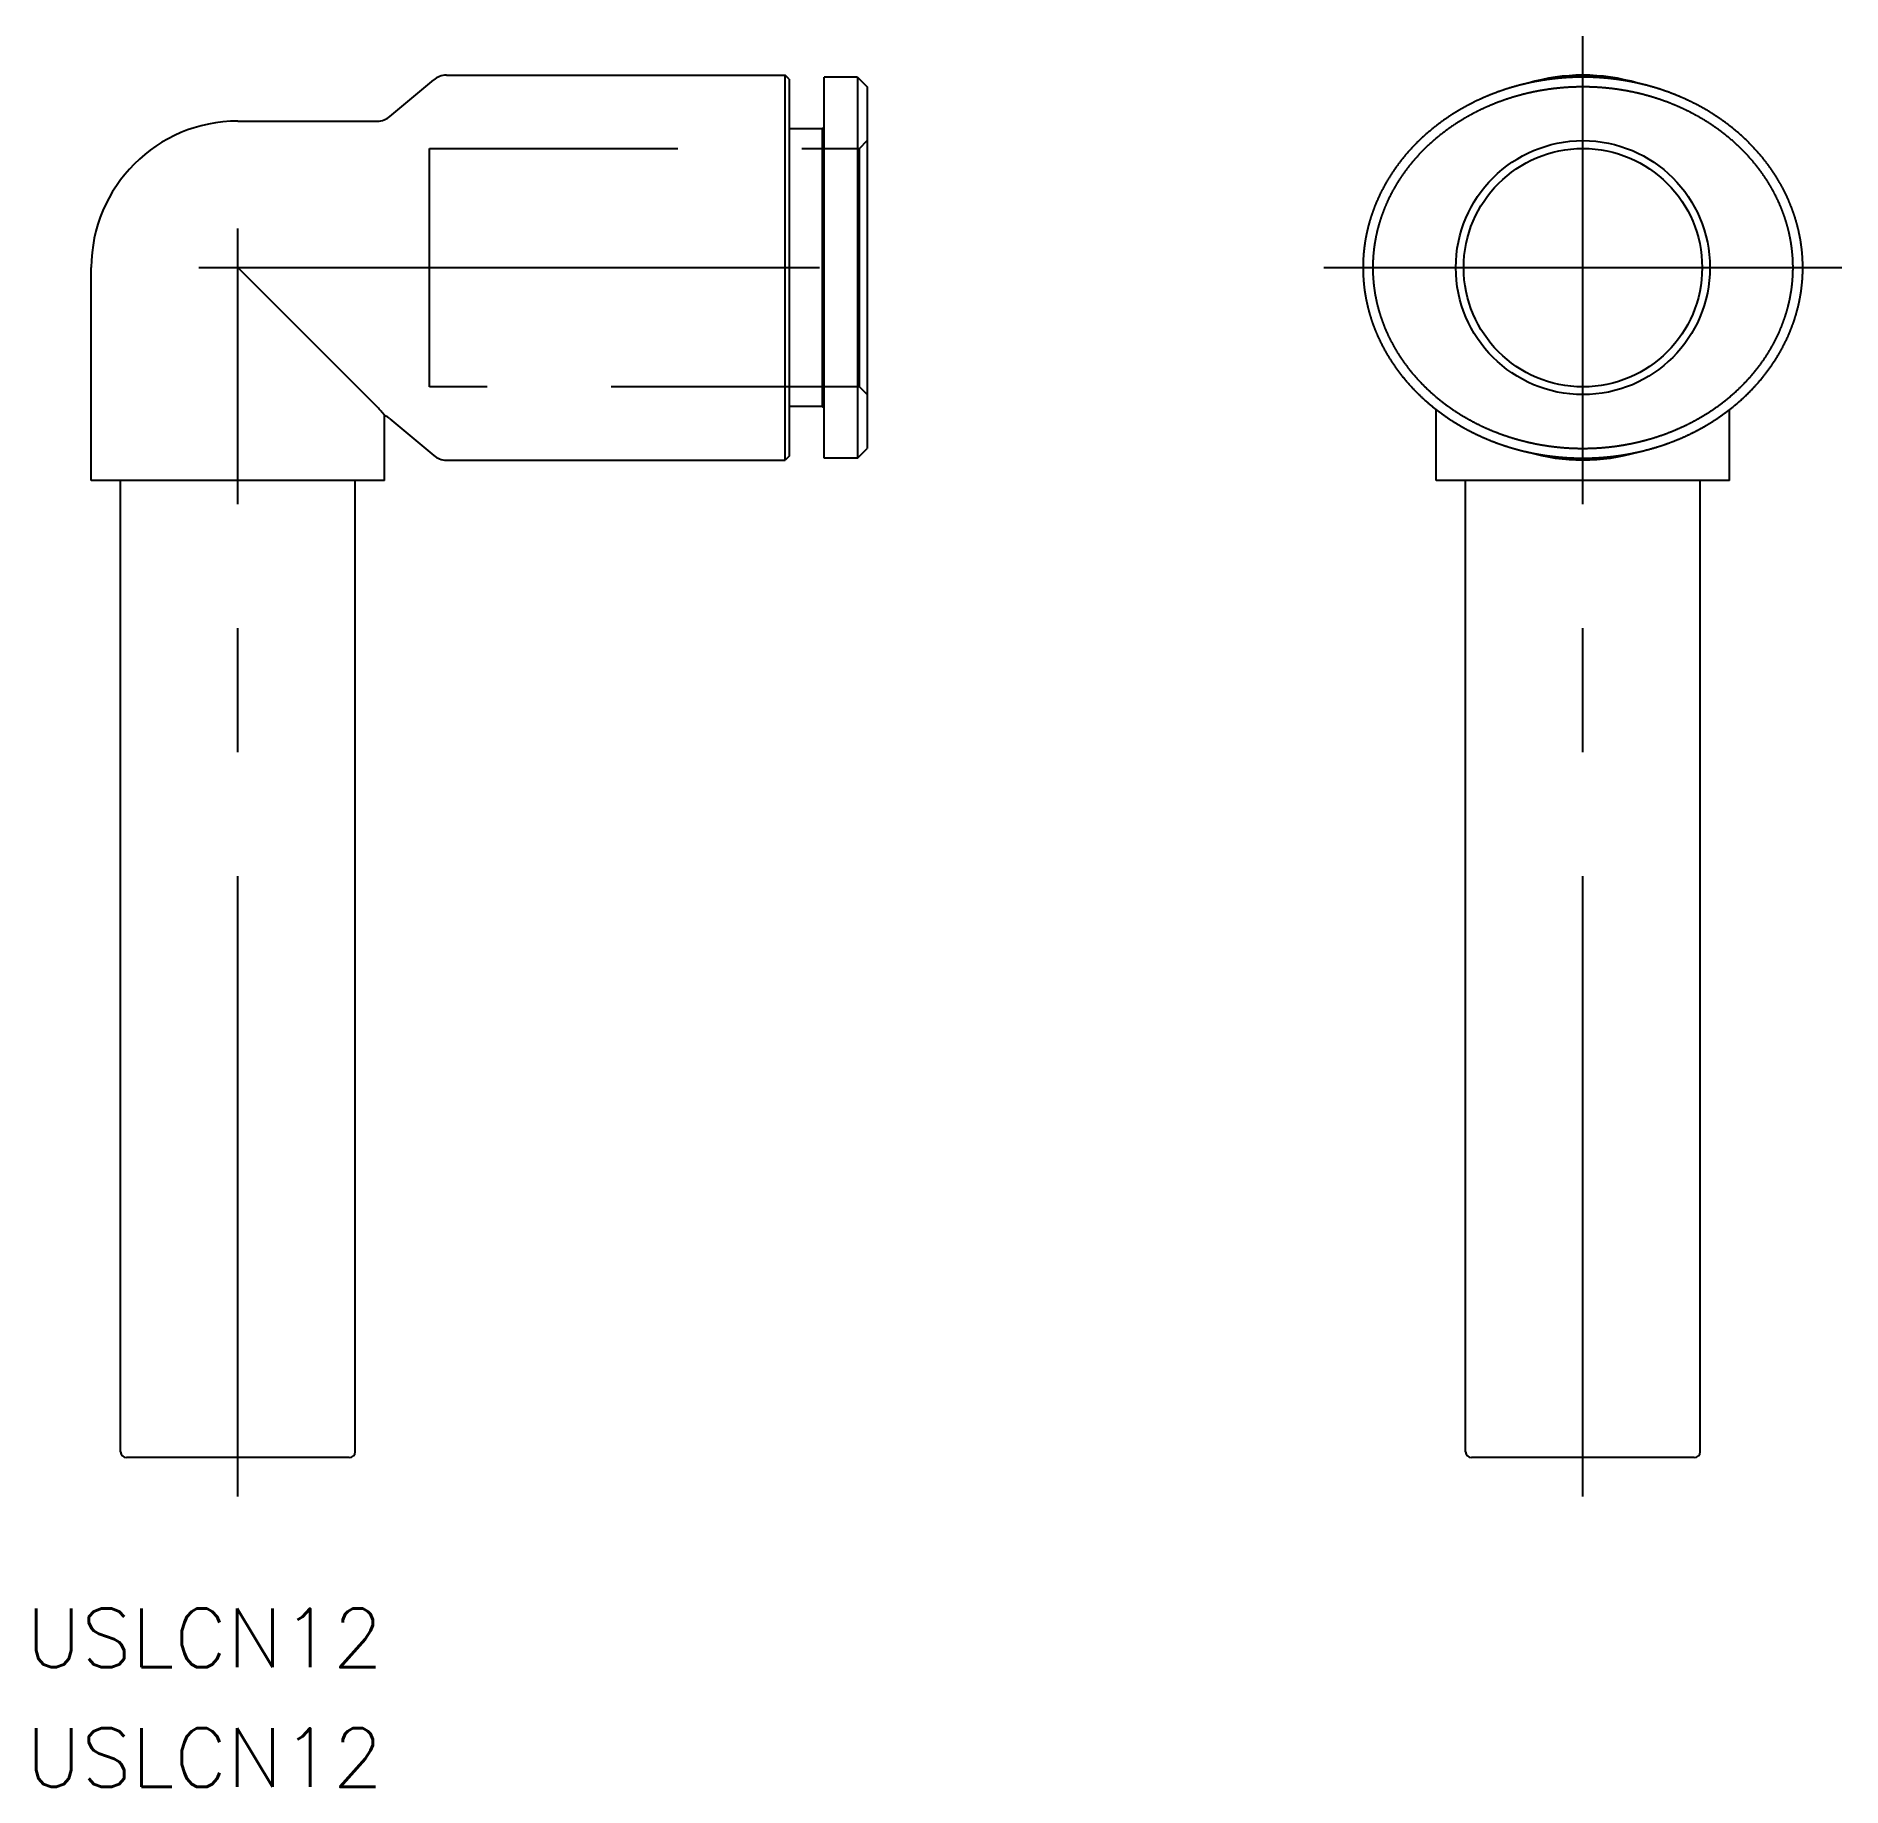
# Model space of a CAD drawing. Extents: x -10.3 to 82.1, y -16.9 to 72.8.
import ezdxf

# ---------------------------------------------------------------- set-up
doc = ezdxf.new("R2010")
doc.units = 0
doc.linetypes.add('CENTER', pattern=[50.8, 31.75, -6.35, 6.35, -6.35])
doc.linetypes.add('DASHED', pattern=[19.05, 12.7, -6.35])
doc.layers.get('0').update_dxf_attribs({"linetype": 'CONTINUOUS'})
doc.layers.add('CENTER', color=1, linetype='CENTER')
doc.styles.get("Standard").update_dxf_attribs({"font": 'txt.shx', "height": 3, "bigfont": 'bigfont.shx'})

msp = doc.modelspace()

# ---------------------------------------------------------------- texts
at = {"color": 7, "linetype": 'CONTINUOUS'}
for p in [(-10.8392, -10.7269), (-10.8392, -16.8537)]:
    msp.add_text('USLCN12', height=3, dxfattribs=at).set_placement(p)

# ---------------------------------------------------------------- linework, layer by layer
at = {"color": 7, "linetype": 'CONTINUOUS'}
for p, q in [((7.7788, 68.634), (10.0212, 70.516)), ((10.664, 70.75), (28, 70.75)), ((28, 51.05), (28, 70.75)), ((28.2, 70.55), (28, 70.75)), ((28.2, 70.55), (28.2, 51.25)), ((30, 51.15), (30, 70.65)), ((31.7, 70.65), (30, 70.65)), ((31.7, 70.65), (31.7, 51.15)), ((31.7, 70.65), (32.2, 70.15)), ((32.2, 70.15), (32.2, 51.65)), ((0, 68.4), (7.136, 68.4)), ((29.9, 68), (28.2, 68)), ((29.9, 68), (30, 68.1)), ((29.9, 68), (29.9, 53.8)), ((-7.5, 50), (-7.5, 60.9)), ((7.136, 53.764), (0, 60.9)), ((29.9, 53.8), (28.2, 53.8)), ((29.9, 53.8), (30, 53.7)), ((61.3137, 50), (61.3137, 53.6328)), ((76.3137, 50), (76.3137, 53.6328)), ((7.5, 50), (7.5, 53.3314)), ((7.7788, 53.166), (10.0212, 51.284)), ((10.664, 51.05), (28, 51.05)), ((28.2, 51.25), (28, 51.05)), ((31.7, 51.15), (30, 51.15)), ((31.7, 51.15), (32.2, 51.65)), ((7.5, 50), (-7.5, 50)), ((-6, 0.3), (-6, 50)), ((6, 0.3), (6, 50)), ((76.3137, 50), (61.3137, 50)), ((62.8137, 0.3), (62.8137, 50)), ((74.8137, 0.3), (74.8137, 50)), ((5.7, 0), (-5.7, 0)), ((74.5137, 0), (63.1137, 0))]:
    msp.add_line(p, q, dxfattribs=at)
at = {"color": 3, "linetype": 'DASHED'}
for p, q in [((9.8, 67), (31.8, 67)), ((9.8, 54.8), (9.8, 67)), ((31.8, 67), (32.2, 67.4)), ((31.8, 54.8), (31.8, 67)), ((31.8, 54.8), (9.8, 54.8)), ((32.2, 54.4), (31.8, 54.8))]:
    msp.add_line(p, q, dxfattribs=at)
at = {"color": 7}
for points in [[(68.8137, 51.15, 0), (68.8305, 51.15, 0), (68.8473, 51.15, 0), (68.8641, 51.1501, 0), (68.8808, 51.1502, 0), (68.8976, 51.1503, 0), (68.9144, 51.1504, 0), (68.9311, 51.1505, 0), (68.9479, 51.1507, 0), (68.9646, 51.1508, 0), (68.9814, 51.151, 0), (68.9981, 51.1513, 0), (69.0148, 51.1515, 0), (69.0316, 51.1518, 0), (69.0483, 51.1521, 0), (69.0651, 51.1524, 0), (69.0818, 51.1527, 0), (69.0986, 51.1531, 0), (69.1153, 51.1534, 0), (69.1321, 51.1538, 0), (69.1488, 51.1542, 0), (69.1656, 51.1547, 0), (69.1823, 51.1551, 0), (69.1991, 51.1556, 0), (69.2159, 51.1561, 0), (69.2327, 51.1567, 0), (69.2495, 51.1572, 0), (69.2663, 51.1578, 0), (69.2831, 51.1584, 0), (69.2999, 51.159, 0), (69.3167, 51.1596, 0), (69.3336, 51.1603, 0), (69.3504, 51.161, 0), (69.3673, 51.1617, 0), (69.3842, 51.1624, 0), (69.4011, 51.1632, 0), (69.418, 51.164, 0), (69.4349, 51.1648, 0), (69.4519, 51.1656, 0), (69.4688, 51.1665, 0), (69.4858, 51.1673, 0), (69.5028, 51.1682, 0), (69.5198, 51.1692, 0), (69.5368, 51.1701, 0), (69.5539, 51.1711, 0), (69.571, 51.1721, 0), (69.5881, 51.1731, 0), (69.6052, 51.1741, 0), (69.6223, 51.1752, 0), (69.6395, 51.1763, 0), (69.6567, 51.1774, 0), (69.6739, 51.1785, 0), (69.6912, 51.1797, 0), (69.7084, 51.1809, 0), (69.7257, 51.1821, 0), (69.7431, 51.1833, 0), (69.7604, 51.1846, 0), (69.7778, 51.1859, 0), (69.7952, 51.1872, 0), (69.8127, 51.1885, 0), (69.8301, 51.1899, 0), (69.8476, 51.1913, 0), (69.8652, 51.1927, 0), (69.8827, 51.1941, 0), (69.9004, 51.1956, 0), (69.918, 51.1971, 0), (69.9357, 51.1986, 0), (69.9534, 51.2001, 0), (69.9711, 51.2017, 0), (69.9889, 51.2033, 0), (70.0067, 51.2049, 0), (70.0246, 51.2066, 0), (70.0425, 51.2082, 0), (70.0605, 51.21, 0), (70.0785, 51.2117, 0), (70.0965, 51.2135, 0), (70.1146, 51.2153, 0), (70.1327, 51.2171, 0), (70.1508, 51.219, 0), (70.169, 51.2209, 0), (70.1873, 51.2228, 0), (70.2056, 51.2248, 0), (70.2239, 51.2268, 0), (70.2423, 51.2288, 0), (70.2608, 51.2308, 0), (70.2792, 51.2329, 0), (70.2978, 51.2351, 0), (70.3164, 51.2372, 0), (70.335, 51.2394, 0), (70.3537, 51.2416, 0), (70.3725, 51.2439, 0), (70.3913, 51.2462, 0), (70.4101, 51.2485, 0), (70.429, 51.2509, 0), (70.448, 51.2533, 0), (70.467, 51.2557, 0), (70.4861, 51.2582, 0), (70.5052, 51.2607, 0), (70.5244, 51.2633, 0), (70.5437, 51.2659, 0), (70.563, 51.2685, 0), (70.5824, 51.2712, 0), (70.6018, 51.2739, 0), (70.6213, 51.2766, 0), (70.6409, 51.2794, 0), (70.6605, 51.2822, 0), (70.6802, 51.2851, 0), (70.7, 51.288, 0), (70.7198, 51.2909, 0), (70.7397, 51.2939, 0), (70.7597, 51.2969, 0), (70.7797, 51.3, 0), (70.7998, 51.3031, 0), (70.82, 51.3063, 0), (70.8402, 51.3095, 0), (70.8605, 51.3127, 0), (70.8809, 51.316, 0), (70.9013, 51.3193, 0), (70.9219, 51.3227, 0), (70.9425, 51.3262, 0), (70.9631, 51.3296, 0), (70.9839, 51.3332, 0), (71.0047, 51.3367, 0), (71.0256, 51.3403, 0), (71.0465, 51.344, 0), (71.0675, 51.3477, 0), (71.0886, 51.3515, 0), (71.1097, 51.3553, 0), (71.1309, 51.3592, 0), (71.1522, 51.3631, 0), (71.1736, 51.3671, 0), (71.195, 51.3711, 0), (71.2164, 51.3751, 0), (71.238, 51.3793, 0), (71.2596, 51.3834, 0), (71.2812, 51.3876, 0), (71.3029, 51.3919, 0), (71.3247, 51.3962, 0), (71.3465, 51.4006, 0), (71.3684, 51.405, 0), (71.3904, 51.4095, 0), (71.4124, 51.414, 0), (71.4344, 51.4186, 0), (71.4566, 51.4232, 0), (71.4787, 51.4279, 0), (71.501, 51.4326, 0), (71.5232, 51.4374, 0), (71.5456, 51.4423, 0), (71.568, 51.4471, 0), (71.5904, 51.4521, 0), (71.6129, 51.4571, 0), (71.6355, 51.4621, 0), (71.6581, 51.4672, 0), (71.6807, 51.4724, 0), (71.7034, 51.4776, 0), (71.7262, 51.4829, 0), (71.7489, 51.4882, 0), (71.7718, 51.4936, 0), (71.7947, 51.499, 0), (71.8176, 51.5045, 0), (71.8406, 51.5101, 0), (71.8636, 51.5157, 0), (71.8867, 51.5213, 0), (71.9098, 51.527, 0), (71.9329, 51.5328, 0), (71.9561, 51.5386, 0), (71.9794, 51.5445, 0), (72.0027, 51.5504, 0), (72.026, 51.5564, 0), (72.0493, 51.5625, 0), (72.0727, 51.5686, 0), (72.0962, 51.5747, 0), (72.1197, 51.581, 0), (72.1432, 51.5872, 0), (72.1667, 51.5936, 0), (72.1903, 51.6, 0), (72.2139, 51.6064, 0), (72.2376, 51.6129, 0), (72.2613, 51.6195, 0), (72.285, 51.6262, 0), (72.3088, 51.6328, 0), (72.3325, 51.6396, 0), (72.3564, 51.6464, 0), (72.3802, 51.6533, 0), (72.4041, 51.6602, 0), (72.428, 51.6672, 0), (72.452, 51.6742, 0), (72.4759, 51.6813, 0), (72.4999, 51.6885, 0), (72.524, 51.6957, 0), (72.548, 51.703, 0), (72.5721, 51.7104, 0), (72.5962, 51.7178, 0), (72.6203, 51.7253, 0), (72.6445, 51.7328, 0), (72.6686, 51.7404, 0), (72.6928, 51.7481, 0), (72.7171, 51.7558, 0), (72.7413, 51.7636, 0), (72.7656, 51.7714, 0), (72.7898, 51.7793, 0), (72.8142, 51.7873, 0), (72.8385, 51.7953, 0), (72.8628, 51.8034, 0), (72.8872, 51.8116, 0), (72.9115, 51.8198, 0), (72.9359, 51.8281, 0), (72.9604, 51.8365, 0), (72.9848, 51.8449, 0), (73.0092, 51.8534, 0), (73.0337, 51.8619, 0), (73.0581, 51.8705, 0), (73.0826, 51.8792, 0), (73.1071, 51.888, 0), (73.1316, 51.8968, 0), (73.1562, 51.9056, 0), (73.1807, 51.9146, 0), (73.2052, 51.9235, 0), (73.2298, 51.9326, 0), (73.2544, 51.9417, 0), (73.279, 51.9509, 0), (73.3036, 51.9602, 0), (73.3282, 51.9695, 0), (73.3528, 51.9789, 0), (73.3774, 51.9883, 0), (73.4021, 51.9978, 0), (73.4267, 52.0074, 0), (73.4514, 52.017, 0), (73.4761, 52.0267, 0), (73.5007, 52.0365, 0), (73.5254, 52.0464, 0), (73.5501, 52.0563, 0), (73.5748, 52.0662, 0), (73.5995, 52.0763, 0), (73.6243, 52.0864, 0), (73.649, 52.0965, 0), (73.6737, 52.1068, 0), (73.6984, 52.1171, 0), (73.7232, 52.1275, 0), (73.7479, 52.1379, 0), (73.7727, 52.1484, 0), (73.7974, 52.159, 0), (73.8222, 52.1696, 0), (73.847, 52.1803, 0), (73.8717, 52.1911, 0), (73.8965, 52.2019, 0), (73.9213, 52.2128, 0), (73.946, 52.2238, 0), (73.9708, 52.2348, 0), (73.9956, 52.2459, 0), (74.0204, 52.2571, 0), (74.0452, 52.2684, 0), (74.07, 52.2797, 0), (74.0947, 52.2911, 0), (74.1195, 52.3025, 0), (74.1443, 52.314, 0), (74.1691, 52.3256, 0), (74.1939, 52.3373, 0), (74.2186, 52.349, 0), (74.2434, 52.3608, 0), (74.2682, 52.3727, 0), (74.293, 52.3846, 0), (74.3177, 52.3966, 0), (74.3425, 52.4087, 0), (74.3673, 52.4208, 0), (74.392, 52.433, 0), (74.4168, 52.4453, 0), (74.4415, 52.4577, 0), (74.4663, 52.4701, 0), (74.491, 52.4826, 0), (74.5158, 52.4952, 0), (74.5405, 52.5078, 0), (74.5652, 52.5205, 0), (74.5899, 52.5333, 0), (74.6146, 52.5461, 0), (74.6393, 52.5591, 0), (74.664, 52.5721, 0), (74.6887, 52.5851, 0), (74.7134, 52.5982, 0), (74.7381, 52.6115, 0), (74.7627, 52.6247, 0), (74.7874, 52.6381, 0), (74.812, 52.6515, 0), (74.8366, 52.665, 0), (74.8613, 52.6786, 0), (74.8859, 52.6922, 0), (74.9105, 52.7059, 0), (74.935, 52.7197, 0), (74.9596, 52.7335, 0), (74.9842, 52.7475, 0), (75.0087, 52.7614, 0), (75.0332, 52.7755, 0), (75.0577, 52.7896, 0), (75.0822, 52.8038, 0), (75.1067, 52.8181, 0), (75.1311, 52.8325, 0), (75.1555, 52.8469, 0), (75.18, 52.8614, 0), (75.2044, 52.8759, 0), (75.2287, 52.8906, 0), (75.2531, 52.9053, 0), (75.2774, 52.92, 0), (75.3017, 52.9349, 0), (75.326, 52.9498, 0), (75.3503, 52.9648, 0), (75.3746, 52.9798, 0), (75.3988, 52.9949, 0), (75.423, 53.0101, 0), (75.4472, 53.0254, 0), (75.4713, 53.0407, 0), (75.4954, 53.0561, 0), (75.5195, 53.0716, 0), (75.5436, 53.0871, 0), (75.5677, 53.1027, 0), (75.5917, 53.1184, 0), (75.6157, 53.1341, 0), (75.6397, 53.15, 0), (75.6636, 53.1658, 0), (75.6875, 53.1818, 0), (75.7114, 53.1978, 0), (75.7353, 53.2139, 0), (75.7591, 53.2301, 0), (75.7829, 53.2463, 0), (75.8066, 53.2626, 0), (75.8304, 53.2789, 0), (75.8541, 53.2954, 0), (75.8777, 53.3119, 0), (75.9014, 53.3284, 0), (75.925, 53.3451, 0), (75.9485, 53.3618, 0), (75.9721, 53.3785, 0), (75.9956, 53.3954, 0), (76.019, 53.4123, 0), (76.0425, 53.4292, 0), (76.0658, 53.4463, 0), (76.0892, 53.4634, 0), (76.1125, 53.4805, 0), (76.1358, 53.4978, 0), (76.159, 53.5151, 0), (76.1822, 53.5325, 0), (76.2054, 53.5499, 0), (76.2285, 53.5674, 0), (76.2516, 53.585, 0), (76.2746, 53.6026, 0), (76.2976, 53.6203, 0), (76.3205, 53.6381, 0), (76.3434, 53.6559, 0), (76.3663, 53.6738, 0), (76.3891, 53.6918, 0), (76.4119, 53.7098, 0), (76.4346, 53.7279, 0), (76.4573, 53.7461, 0), (76.48, 53.7643, 0), (76.5026, 53.7826, 0), (76.5251, 53.8009, 0), (76.5476, 53.8194, 0), (76.5701, 53.8378, 0), (76.5925, 53.8564, 0), (76.6149, 53.875, 0), (76.6372, 53.8937, 0), (76.6594, 53.9124, 0), (76.6816, 53.9312, 0), (76.7038, 53.9501, 0), (76.7259, 53.969, 0), (76.748, 53.9879, 0), (76.77, 54.007, 0), (76.792, 54.0261, 0), (76.8139, 54.0452, 0), (76.8357, 54.0645, 0), (76.8575, 54.0837, 0), (76.8793, 54.1031, 0), (76.901, 54.1225, 0), (76.9226, 54.1419, 0), (76.9442, 54.1614, 0), (76.9657, 54.181, 0), (76.9872, 54.2006, 0), (77.0086, 54.2203, 0), (77.03, 54.2401, 0), (77.0513, 54.2599, 0), (77.0726, 54.2797, 0), (77.0937, 54.2996, 0), (77.1149, 54.3196, 0), (77.136, 54.3396, 0), (77.157, 54.3597, 0), (77.1779, 54.3798, 0), (77.1988, 54.4, 0), (77.2197, 54.4203, 0), (77.2405, 54.4406, 0), (77.2612, 54.4609, 0), (77.2818, 54.4813, 0), (77.3024, 54.5018, 0), (77.323, 54.5223, 0), (77.3434, 54.5429, 0), (77.3639, 54.5635, 0), (77.3842, 54.5842, 0), (77.4045, 54.6049, 0), (77.4247, 54.6257, 0), (77.4449, 54.6465, 0), (77.4649, 54.6673, 0), (77.485, 54.6883, 0), (77.5049, 54.7093, 0), (77.5248, 54.7303, 0), (77.5446, 54.7514, 0), (77.5644, 54.7725, 0), (77.5841, 54.7937, 0), (77.6037, 54.8149, 0), (77.6233, 54.8362, 0), (77.6427, 54.8575, 0), (77.6622, 54.8788, 0), (77.6815, 54.9003, 0), (77.7008, 54.9217, 0), (77.72, 54.9432, 0), (77.7391, 54.9648, 0), (77.7582, 54.9864, 0), (77.7772, 55.008, 0), (77.7961, 55.0297, 0), (77.8149, 55.0514, 0), (77.8337, 55.0732, 0), (77.8524, 55.095, 0), (77.871, 55.1169, 0), (77.8896, 55.1388, 0), (77.9081, 55.1607, 0), (77.9265, 55.1827, 0), (77.9448, 55.2048, 0), (77.9631, 55.2268, 0), (77.9813, 55.2489, 0), (77.9994, 55.2711, 0), (78.0174, 55.2933, 0), (78.0354, 55.3155, 0), (78.0533, 55.3378, 0), (78.0711, 55.3601, 0), (78.0889, 55.3824, 0), (78.1065, 55.4048, 0), (78.1241, 55.4272, 0), (78.1417, 55.4497, 0), (78.1591, 55.4722, 0), (78.1765, 55.4947, 0), (78.1938, 55.5173, 0), (78.211, 55.5398, 0), (78.2281, 55.5625, 0), (78.2452, 55.5851, 0), (78.2621, 55.6078, 0), (78.279, 55.6306, 0), (78.2959, 55.6533, 0), (78.3126, 55.6761, 0), (78.3293, 55.699, 0), (78.3459, 55.7218, 0), (78.3624, 55.7447, 0), (78.3788, 55.7677, 0), (78.3952, 55.7906, 0), (78.4115, 55.8136, 0), (78.4277, 55.8366, 0), (78.4438, 55.8597, 0), (78.4598, 55.8827, 0), (78.4758, 55.9059, 0), (78.4916, 55.929, 0), (78.5074, 55.9521, 0), (78.5231, 55.9753, 0), (78.5388, 55.9985, 0), (78.5543, 56.0218, 0), (78.5698, 56.0451, 0), (78.5852, 56.0684, 0), (78.6005, 56.0917, 0), (78.6157, 56.115, 0), (78.6309, 56.1384, 0), (78.6459, 56.1618, 0), (78.6609, 56.1852, 0), (78.6758, 56.2086, 0), (78.6906, 56.2321, 0), (78.7053, 56.2556, 0), (78.72, 56.2791, 0), (78.7346, 56.3027, 0), (78.7491, 56.3262, 0), (78.7635, 56.3498, 0), (78.7778, 56.3734, 0), (78.792, 56.3971, 0), (78.8062, 56.4207, 0), (78.8203, 56.4444, 0), (78.8343, 56.4681, 0), (78.8482, 56.4918, 0), (78.8621, 56.5156, 0), (78.8758, 56.5394, 0), (78.8895, 56.5631, 0), (78.9031, 56.587, 0), (78.9166, 56.6108, 0), (78.9301, 56.6347, 0), (78.9434, 56.6586, 0), (78.9567, 56.6825, 0), (78.9699, 56.7064, 0), (78.983, 56.7303, 0), (78.9961, 56.7543, 0), (79.009, 56.7783, 0), (79.0219, 56.8023, 0), (79.0347, 56.8263, 0), (79.0474, 56.8504, 0), (79.0601, 56.8745, 0), (79.0726, 56.8986, 0), (79.0851, 56.9227, 0), (79.0975, 56.9468, 0), (79.1098, 56.9709, 0), (79.122, 56.9951, 0), (79.1342, 57.0193, 0), (79.1463, 57.0435, 0), (79.1583, 57.0677, 0), (79.1702, 57.092, 0), (79.182, 57.1163, 0), (79.1938, 57.1405, 0), (79.2054, 57.1648, 0), (79.217, 57.1892, 0), (79.2285, 57.2135, 0), (79.24, 57.2378, 0), (79.2513, 57.2622, 0), (79.2626, 57.2866, 0), (79.2738, 57.311, 0), (79.2849, 57.3354, 0), (79.2959, 57.3599, 0), (79.3069, 57.3843, 0), (79.3178, 57.4088, 0), (79.3286, 57.4333, 0), (79.3393, 57.4578, 0), (79.3499, 57.4823, 0), (79.3605, 57.5068, 0), (79.3709, 57.5314, 0), (79.3813, 57.556, 0), (79.3916, 57.5805, 0), (79.4019, 57.6051, 0), (79.412, 57.6298, 0), (79.4221, 57.6544, 0), (79.4321, 57.679, 0), (79.442, 57.7037, 0), (79.4518, 57.7283, 0), (79.4616, 57.753, 0), (79.4713, 57.7777, 0), (79.4809, 57.8024, 0), (79.4904, 57.8272, 0), (79.4998, 57.8519, 0), (79.5092, 57.8767, 0), (79.5185, 57.9014, 0), (79.5277, 57.9262, 0), (79.5368, 57.951, 0), (79.5458, 57.9758, 0), (79.5548, 58.0006, 0), (79.5637, 58.0254, 0), (79.5725, 58.0503, 0), (79.5812, 58.0751, 0), (79.5898, 58.1, 0), (79.5984, 58.1249, 0), (79.6069, 58.1498, 0), (79.6153, 58.1747, 0), (79.6236, 58.1996, 0), (79.6319, 58.2245, 0), (79.64, 58.2495, 0), (79.6481, 58.2744, 0), (79.6561, 58.2994, 0), (79.6641, 58.3243, 0), (79.6719, 58.3493, 0), (79.6797, 58.3743, 0), (79.6874, 58.3993, 0), (79.695, 58.4243, 0), (79.7026, 58.4493, 0), (79.71, 58.4744, 0), (79.7174, 58.4994, 0), (79.7247, 58.5245, 0), (79.7319, 58.5495, 0), (79.7391, 58.5746, 0), (79.7461, 58.5997, 0), (79.7531, 58.6248, 0), (79.76, 58.6499, 0), (79.7669, 58.675, 0), (79.7736, 58.7001, 0), (79.7803, 58.7252, 0), (79.7869, 58.7504, 0), (79.7934, 58.7755, 0), (79.7998, 58.8007, 0), (79.8062, 58.8258, 0), (79.8125, 58.851, 0), (79.8187, 58.8762, 0), (79.8248, 58.9014, 0), (79.8309, 58.9265, 0), (79.8368, 58.9517, 0), (79.8427, 58.977, 0), (79.8485, 59.0022, 0), (79.8543, 59.0274, 0), (79.8599, 59.0526, 0), (79.8655, 59.0779, 0), (79.871, 59.1031, 0), (79.8764, 59.1283, 0), (79.8818, 59.1536, 0), (79.887, 59.1789, 0), (79.8922, 59.2041, 0), (79.8973, 59.2294, 0), (79.9024, 59.2547, 0), (79.9073, 59.28, 0), (79.9122, 59.3053, 0), (79.917, 59.3306, 0), (79.9217, 59.3559, 0), (79.9264, 59.3812, 0), (79.931, 59.4065, 0), (79.9354, 59.4318, 0), (79.9399, 59.4571, 0), (79.9442, 59.4825, 0), (79.9484, 59.5078, 0), (79.9526, 59.5332, 0), (79.9567, 59.5585, 0), (79.9608, 59.5839, 0), (79.9647, 59.6092, 0), (79.9686, 59.6346, 0), (79.9724, 59.6599, 0), (79.9761, 59.6853, 0), (79.9797, 59.7107, 0), (79.9833, 59.7361, 0), (79.9868, 59.7614, 0), (79.9902, 59.7868, 0), (79.9935, 59.8122, 0), (79.9967, 59.8376, 0), (79.9999, 59.863, 0), (80.003, 59.8884, 0), (80.006, 59.9138, 0), (80.009, 59.9392, 0), (80.0118, 59.9646, 0), (80.0146, 59.9901, 0), (80.0173, 60.0155, 0), (80.02, 60.0409, 0), (80.0225, 60.0663, 0), (80.025, 60.0917, 0), (80.0274, 60.1172, 0), (80.0297, 60.1426, 0), (80.032, 60.168, 0), (80.0342, 60.1935, 0), (80.0362, 60.2189, 0), (80.0383, 60.2444, 0), (80.0402, 60.2698, 0), (80.0421, 60.2953, 0), (80.0438, 60.3207, 0), (80.0456, 60.3462, 0), (80.0472, 60.3716, 0), (80.0487, 60.3971, 0), (80.0502, 60.4225, 0), (80.0516, 60.448, 0), (80.0529, 60.4734, 0), (80.0542, 60.4989, 0), (80.0554, 60.5244, 0), (80.0565, 60.5498, 0), (80.0575, 60.5753, 0), (80.0584, 60.6007, 0), (80.0593, 60.6262, 0), (80.0601, 60.6517, 0), (80.0608, 60.6771, 0), (80.0614, 60.7026, 0), (80.062, 60.7281, 0), (80.0624, 60.7536, 0), (80.0628, 60.779, 0), (80.0632, 60.8045, 0), (80.0634, 60.83, 0), (80.0636, 60.8554, 0), (80.0637, 60.8809, 0), (80.0637, 60.9064, 0), (80.0636, 60.9319, 0), (80.0635, 60.9573, 0), (80.0633, 60.9828, 0), (80.063, 61.0083, 0), (80.0626, 61.0338, 0), (80.0622, 61.0592, 0), (80.0617, 61.0847, 0), (80.0611, 61.1102, 0), (80.0604, 61.1356, 0), (80.0597, 61.1611, 0), (80.0588, 61.1866, 0), (80.0579, 61.212, 0), (80.0569, 61.2375, 0), (80.0559, 61.2629, 0), (80.0548, 61.2884, 0), (80.0536, 61.3138, 0), (80.0523, 61.3393, 0), (80.0509, 61.3647, 0), (80.0495, 61.3902, 0), (80.0479, 61.4156, 0), (80.0464, 61.441, 0), (80.0447, 61.4664, 0), (80.0429, 61.4919, 0), (80.0411, 61.5173, 0), (80.0392, 61.5427, 0), (80.0372, 61.5681, 0), (80.0352, 61.5935, 0), (80.0331, 61.6189, 0), (80.0309, 61.6443, 0), (80.0286, 61.6697, 0), (80.0262, 61.6951, 0), (80.0238, 61.7204, 0), (80.0213, 61.7458, 0), (80.0187, 61.7712, 0), (80.016, 61.7965, 0), (80.0133, 61.8219, 0), (80.0105, 61.8472, 0), (80.0076, 61.8725, 0), (80.0046, 61.8979, 0), (80.0016, 61.9232, 0), (79.9985, 61.9485, 0), (79.9953, 61.9738, 0), (79.992, 61.9991, 0), (79.9886, 62.0244, 0), (79.9852, 62.0497, 0), (79.9817, 62.0749, 0), (79.9782, 62.1002, 0), (79.9745, 62.1254, 0), (79.9708, 62.1507, 0), (79.967, 62.1759, 0), (79.9631, 62.2011, 0), (79.9591, 62.2264, 0), (79.9551, 62.2516, 0), (79.951, 62.2768, 0), (79.9468, 62.3019, 0), (79.9425, 62.3271, 0), (79.9382, 62.3523, 0), (79.9338, 62.3774, 0), (79.9293, 62.4025, 0), (79.9248, 62.4277, 0), (79.9201, 62.4528, 0), (79.9154, 62.4779, 0), (79.9106, 62.503, 0), (79.9058, 62.528, 0), (79.9008, 62.5531, 0), (79.8958, 62.5781, 0), (79.8907, 62.6032, 0), (79.8856, 62.6282, 0), (79.8803, 62.6532, 0), (79.875, 62.6782, 0), (79.8696, 62.7031, 0), (79.8642, 62.7281, 0), (79.8586, 62.753, 0), (79.853, 62.778, 0), (79.8473, 62.8029, 0), (79.8416, 62.8278, 0), (79.8357, 62.8526, 0), (79.8298, 62.8775, 0), (79.8239, 62.9024, 0), (79.8178, 62.9272, 0), (79.8117, 62.952, 0), (79.8055, 62.9768, 0), (79.7992, 63.0016, 0), (79.7929, 63.0263, 0), (79.7865, 63.0511, 0), (79.78, 63.0758, 0), (79.7734, 63.1005, 0), (79.7668, 63.1252, 0), (79.7601, 63.1498, 0), (79.7533, 63.1745, 0), (79.7464, 63.1991, 0), (79.7395, 63.2237, 0), (79.7325, 63.2483, 0), (79.7254, 63.2729, 0), (79.7183, 63.2974, 0), (79.7111, 63.322, 0), (79.7038, 63.3465, 0), (79.6964, 63.3709, 0), (79.689, 63.3954, 0), (79.6815, 63.4198, 0), (79.6739, 63.4443, 0), (79.6663, 63.4687, 0), (79.6585, 63.493, 0), (79.6508, 63.5174, 0), (79.6429, 63.5417, 0), (79.635, 63.566, 0), (79.627, 63.5903, 0), (79.6189, 63.6146, 0), (79.6107, 63.6388, 0), (79.6025, 63.663, 0), (79.5942, 63.6872, 0), (79.5859, 63.7114, 0), (79.5775, 63.7355, 0), (79.569, 63.7596, 0), (79.5604, 63.7837, 0), (79.5518, 63.8078, 0), (79.5431, 63.8318, 0), (79.5343, 63.8558, 0), (79.5254, 63.8798, 0), (79.5165, 63.9038, 0), (79.5075, 63.9277, 0), (79.4985, 63.9516, 0), (79.4894, 63.9755, 0), (79.4802, 63.9993, 0), (79.4709, 64.0232, 0), (79.4616, 64.047, 0), (79.4522, 64.0707, 0), (79.4427, 64.0945, 0), (79.4332, 64.1182, 0), (79.4236, 64.1419, 0), (79.4139, 64.1655, 0), (79.4042, 64.1892, 0), (79.3944, 64.2128, 0), (79.3845, 64.2363, 0), (79.3746, 64.2599, 0), (79.3646, 64.2834, 0), (79.3545, 64.3068, 0), (79.3444, 64.3303, 0), (79.3342, 64.3537, 0), (79.3239, 64.3771, 0), (79.3136, 64.4005, 0), (79.3032, 64.4238, 0), (79.2928, 64.4471, 0), (79.2822, 64.4704, 0), (79.2716, 64.4936, 0), (79.261, 64.5168, 0), (79.2503, 64.54, 0), (79.2395, 64.5631, 0), (79.2286, 64.5862, 0), (79.2177, 64.6093, 0), (79.2067, 64.6323, 0), (79.1957, 64.6553, 0), (79.1846, 64.6783, 0), (79.1734, 64.7013, 0), (79.1622, 64.7242, 0), (79.1509, 64.747, 0), (79.1396, 64.7699, 0), (79.1281, 64.7927, 0), (79.1167, 64.8155, 0), (79.1051, 64.8382, 0), (79.0935, 64.8609, 0), (79.0818, 64.8836, 0), (79.0701, 64.9062, 0), (79.0583, 64.9288, 0), (79.0465, 64.9514, 0), (79.0346, 64.9739, 0), (79.0226, 64.9964, 0), (79.0106, 65.0189, 0), (78.9985, 65.0413, 0), (78.9863, 65.0637, 0), (78.9741, 65.086, 0), (78.9618, 65.1083, 0), (78.9495, 65.1306, 0), (78.9371, 65.1529, 0), (78.9246, 65.1751, 0), (78.9121, 65.1972, 0), (78.8995, 65.2193, 0), (78.8869, 65.2414, 0), (78.8742, 65.2635, 0), (78.8615, 65.2855, 0), (78.8486, 65.3075, 0), (78.8358, 65.3294, 0), (78.8229, 65.3513, 0), (78.8099, 65.3731, 0), (78.7968, 65.3949, 0), (78.7838, 65.4167, 0), (78.7706, 65.4385, 0), (78.7574, 65.4602, 0), (78.7441, 65.4818, 0), (78.7308, 65.5034, 0), (78.7174, 65.525, 0), (78.704, 65.5465, 0), (78.6905, 65.568, 0), (78.677, 65.5895, 0), (78.6634, 65.6109, 0), (78.6497, 65.6323, 0), (78.636, 65.6536, 0), (78.6222, 65.6749, 0), (78.6084, 65.6962, 0), (78.5945, 65.7174, 0), (78.5806, 65.7386, 0), (78.5666, 65.7597, 0), (78.5526, 65.7808, 0), (78.5385, 65.8019, 0), (78.5244, 65.8229, 0), (78.5102, 65.8439, 0), (78.4959, 65.8648, 0), (78.4816, 65.8857, 0), (78.4672, 65.9066, 0), (78.4528, 65.9274, 0), (78.4384, 65.9482, 0), (78.4238, 65.9689, 0), (78.4093, 65.9896, 0), (78.3946, 66.0103, 0), (78.38, 66.0309, 0), (78.3652, 66.0514, 0), (78.3505, 66.072, 0), (78.3356, 66.0924, 0), (78.3207, 66.1129, 0), (78.3058, 66.1333, 0), (78.2908, 66.1537, 0), (78.2758, 66.174, 0), (78.2607, 66.1943, 0), (78.2456, 66.2145, 0), (78.2304, 66.2347, 0), (78.2151, 66.2548, 0), (78.1998, 66.2749, 0), (78.1845, 66.295, 0), (78.1691, 66.315, 0), (78.1537, 66.335, 0), (78.1382, 66.355, 0), (78.1226, 66.3749, 0), (78.107, 66.3947, 0), (78.0914, 66.4145, 0), (78.0757, 66.4343, 0), (78.06, 66.454, 0), (78.0442, 66.4737, 0), (78.0284, 66.4934, 0), (78.0125, 66.513, 0), (77.9966, 66.5325, 0), (77.9806, 66.552, 0), (77.9646, 66.5715, 0), (77.9485, 66.5909, 0), (77.9324, 66.6103, 0), (77.9162, 66.6297, 0), (77.9, 66.649, 0), (77.8837, 66.6682, 0), (77.8674, 66.6875, 0), (77.851, 66.7066, 0), (77.8346, 66.7258, 0), (77.8182, 66.7449, 0), (77.8017, 66.7639, 0), (77.7851, 66.7829, 0), (77.7685, 66.8019, 0), (77.7519, 66.8208, 0), (77.7352, 66.8397, 0), (77.7184, 66.8585, 0), (77.7017, 66.8773, 0), (77.6848, 66.896, 0), (77.668, 66.9148, 0), (77.651, 66.9334, 0), (77.6341, 66.952, 0), (77.6171, 66.9706, 0), (77.6, 66.9891, 0), (77.5829, 67.0076, 0), (77.5657, 67.0261, 0), (77.5486, 67.0445, 0), (77.5313, 67.0628, 0), (77.514, 67.0812, 0), (77.4967, 67.0994, 0), (77.4793, 67.1177, 0), (77.4619, 67.1358, 0), (77.4445, 67.154, 0), (77.427, 67.1721, 0), (77.4094, 67.1901, 0), (77.3918, 67.2081, 0), (77.3742, 67.2261, 0), (77.3565, 67.244, 0), (77.3388, 67.2619, 0), (77.321, 67.2797, 0), (77.3032, 67.2975, 0), (77.2854, 67.3153, 0), (77.2675, 67.333, 0), (77.2496, 67.3506, 0), (77.2316, 67.3683, 0), (77.2136, 67.3858, 0), (77.1955, 67.4034, 0), (77.1774, 67.4208, 0), (77.1592, 67.4383, 0), (77.1411, 67.4557, 0), (77.1228, 67.473, 0), (77.1046, 67.4903, 0), (77.0862, 67.5076, 0), (77.0679, 67.5248, 0), (77.0495, 67.542, 0), (77.0311, 67.5591, 0), (77.0126, 67.5762, 0), (76.9941, 67.5932, 0), (76.9755, 67.6102, 0), (76.9569, 67.6272, 0), (76.9383, 67.6441, 0), (76.9196, 67.6609, 0), (76.9009, 67.6778, 0), (76.8821, 67.6945, 0), (76.8633, 67.7113, 0), (76.8445, 67.7279, 0), (76.8256, 67.7446, 0), (76.8067, 67.7612, 0), (76.7878, 67.7777, 0), (76.7688, 67.7942, 0), (76.7497, 67.8107, 0), (76.7307, 67.8271, 0), (76.7115, 67.8434, 0), (76.6924, 67.8598, 0), (76.6732, 67.876, 0), (76.654, 67.8923, 0), (76.6347, 67.9084, 0), (76.6154, 67.9246, 0), (76.5961, 67.9407, 0), (76.5767, 67.9567, 0), (76.5573, 67.9727, 0), (76.5379, 67.9887, 0), (76.5184, 68.0046, 0), (76.4988, 68.0204, 0), (76.4793, 68.0363, 0), (76.4597, 68.052, 0), (76.4401, 68.0678, 0), (76.4204, 68.0834, 0), (76.4007, 68.0991, 0), (76.3809, 68.1147, 0), (76.3612, 68.1302, 0), (76.3414, 68.1457, 0), (76.3215, 68.1612, 0), (76.3016, 68.1766, 0), (76.2817, 68.1919, 0), (76.2618, 68.2072, 0), (76.2418, 68.2225, 0), (76.2217, 68.2377, 0), (76.2017, 68.2529, 0), (76.1816, 68.268, 0), (76.1615, 68.2831, 0), (76.1413, 68.2981, 0), (76.1211, 68.3131, 0), (76.1009, 68.3281, 0), (76.0806, 68.343, 0), (76.0603, 68.3578, 0), (76.04, 68.3726, 0), (76.0196, 68.3874, 0), (75.9992, 68.4021, 0), (75.9788, 68.4167, 0), (75.9583, 68.4313, 0), (75.9379, 68.4459, 0), (75.9173, 68.4604, 0), (75.8968, 68.4749, 0), (75.8762, 68.4893, 0), (75.8556, 68.5037, 0), (75.8349, 68.5181, 0), (75.8142, 68.5323, 0), (75.7935, 68.5466, 0), (75.7728, 68.5608, 0), (75.752, 68.5749, 0), (75.7312, 68.589, 0), (75.7103, 68.6031, 0), (75.6894, 68.6171, 0), (75.6685, 68.631, 0), (75.6476, 68.6449, 0), (75.6266, 68.6588, 0), (75.6056, 68.6726, 0), (75.5846, 68.6864, 0), (75.5636, 68.7001, 0), (75.5425, 68.7138, 0), (75.5214, 68.7274, 0), (75.5002, 68.741, 0), (75.4791, 68.7545, 0), (75.4579, 68.768, 0), (75.4366, 68.7814, 0), (75.4154, 68.7948, 0), (75.3941, 68.8081, 0), (75.3728, 68.8214, 0), (75.3514, 68.8347, 0), (75.33, 68.8479, 0), (75.3086, 68.861, 0), (75.2872, 68.8741, 0), (75.2658, 68.8871, 0), (75.2443, 68.9001, 0), (75.2228, 68.9131, 0), (75.2012, 68.926, 0), (75.1797, 68.9389, 0), (75.1581, 68.9517, 0), (75.1365, 68.9644, 0), (75.1148, 68.9771, 0), (75.0932, 68.9898, 0), (75.0715, 69.0024, 0), (75.0497, 69.015, 0), (75.028, 69.0275, 0), (75.0062, 69.04, 0), (74.9844, 69.0524, 0), (74.9626, 69.0648, 0), (74.9408, 69.0771, 0), (74.9189, 69.0894, 0), (74.897, 69.1016, 0), (74.8751, 69.1138, 0), (74.8531, 69.1259, 0), (74.8311, 69.138, 0), (74.8091, 69.1501, 0), (74.7871, 69.162, 0), (74.7651, 69.174, 0), (74.743, 69.1859, 0), (74.7209, 69.1977, 0), (74.6988, 69.2095, 0), (74.6767, 69.2213, 0), (74.6545, 69.233, 0), (74.6323, 69.2446, 0), (74.6101, 69.2562, 0), (74.5879, 69.2678, 0), (74.5656, 69.2793, 0), (74.5433, 69.2907, 0), (74.521, 69.3021, 0), (74.4987, 69.3135, 0), (74.4763, 69.3248, 0), (74.454, 69.3361, 0), (74.4316, 69.3473, 0), (74.4092, 69.3585, 0), (74.3867, 69.3696, 0), (74.3643, 69.3807, 0), (74.3418, 69.3917, 0), (74.3193, 69.4026, 0), (74.2968, 69.4136, 0), (74.2742, 69.4244, 0), (74.2517, 69.4353, 0), (74.2291, 69.4461, 0), (74.2065, 69.4568, 0), (74.1839, 69.4675, 0), (74.1612, 69.4781, 0), (74.1386, 69.4887, 0), (74.1159, 69.4992, 0), (74.0932, 69.5097, 0), (74.0704, 69.5201, 0), (74.0477, 69.5305, 0), (74.0249, 69.5409, 0), (74.0021, 69.5512, 0), (73.9793, 69.5614, 0), (73.9565, 69.5716, 0), (73.9337, 69.5818, 0), (73.9108, 69.5919, 0), (73.8879, 69.6019, 0), (73.865, 69.6119, 0), (73.8421, 69.6219, 0), (73.8192, 69.6318, 0), (73.7962, 69.6416, 0), (73.7733, 69.6514, 0), (73.7503, 69.6612, 0), (73.7273, 69.6709, 0), (73.7042, 69.6805, 0), (73.6812, 69.6902, 0), (73.6581, 69.6997, 0), (73.635, 69.7092, 0), (73.6119, 69.7187, 0), (73.5888, 69.7281, 0), (73.5657, 69.7375, 0), (73.5425, 69.7468, 0), (73.5194, 69.7561, 0), (73.4962, 69.7653, 0), (73.473, 69.7745, 0), (73.4497, 69.7836, 0), (73.4265, 69.7927, 0), (73.4032, 69.8018, 0), (73.38, 69.8108, 0), (73.3567, 69.8197, 0), (73.3334, 69.8286, 0), (73.31, 69.8374, 0), (73.2867, 69.8462, 0), (73.2633, 69.855, 0), (73.2399, 69.8637, 0), (73.2166, 69.8723, 0), (73.1931, 69.8809, 0), (73.1697, 69.8895, 0), (73.1463, 69.898, 0), (73.1228, 69.9064, 0), (73.0993, 69.9148, 0), (73.0758, 69.9232, 0), (73.0523, 69.9315, 0), (73.0288, 69.9398, 0), (73.0053, 69.948, 0), (72.9817, 69.9562, 0), (72.9582, 69.9643, 0), (72.9346, 69.9724, 0), (72.911, 69.9804, 0), (72.8874, 69.9884, 0), (72.8637, 69.9963, 0), (72.8401, 70.0042, 0), (72.8164, 70.012, 0), (72.7927, 70.0198, 0), (72.769, 70.0275, 0), (72.7453, 70.0352, 0), (72.7216, 70.0429, 0), (72.6979, 70.0505, 0), (72.6741, 70.058, 0), (72.6504, 70.0655, 0), (72.6266, 70.0729, 0), (72.6028, 70.0803, 0), (72.579, 70.0877, 0), (72.5552, 70.095, 0), (72.5313, 70.1023, 0), (72.5075, 70.1095, 0), (72.4836, 70.1166, 0), (72.4598, 70.1237, 0), (72.4359, 70.1308, 0), (72.412, 70.1378, 0), (72.3881, 70.1448, 0), (72.3641, 70.1517, 0), (72.3402, 70.1586, 0), (72.3162, 70.1654, 0), (72.2923, 70.1722, 0), (72.2683, 70.1789, 0), (72.2443, 70.1856, 0), (72.2203, 70.1923, 0), (72.1963, 70.1988, 0), (72.1722, 70.2054, 0), (72.1482, 70.2119, 0), (72.1241, 70.2183, 0), (72.1001, 70.2247, 0), (72.076, 70.2311, 0), (72.0519, 70.2374, 0), (72.0278, 70.2436, 0), (72.0037, 70.2498, 0), (71.9795, 70.256, 0), (71.9554, 70.2621, 0), (71.9313, 70.2682, 0), (71.9071, 70.2742, 0), (71.8829, 70.2801, 0), (71.8587, 70.2861, 0), (71.8345, 70.2919, 0), (71.8103, 70.2978, 0), (71.7861, 70.3035, 0), (71.7619, 70.3093, 0), (71.7376, 70.3149, 0), (71.7134, 70.3206, 0), (71.6891, 70.3262, 0), (71.6649, 70.3317, 0), (71.6406, 70.3372, 0), (71.6163, 70.3426, 0), (71.592, 70.348, 0), (71.5677, 70.3534, 0), (71.5433, 70.3587, 0), (71.519, 70.3639, 0), (71.4947, 70.3691, 0), (71.4703, 70.3743, 0), (71.4459, 70.3794, 0), (71.4216, 70.3844, 0), (71.3972, 70.3894, 0), (71.3728, 70.3944, 0), (71.3484, 70.3993, 0), (71.324, 70.4042, 0), (71.2995, 70.409, 0), (71.2751, 70.4138, 0), (71.2507, 70.4185, 0), (71.2262, 70.4232, 0), (71.2018, 70.4278, 0), (71.1773, 70.4324, 0), (71.1528, 70.4369, 0), (71.1283, 70.4414, 0), (71.1038, 70.4458, 0), (71.0793, 70.4502, 0), (71.0548, 70.4546, 0), (71.0303, 70.4589, 0), (71.0058, 70.4631, 0), (70.9813, 70.4673, 0), (70.9567, 70.4715, 0), (70.9322, 70.4756, 0), (70.9076, 70.4796, 0), (70.883, 70.4836, 0), (70.8585, 70.4876, 0), (70.8339, 70.4915, 0), (70.8093, 70.4954, 0), (70.7847, 70.4992, 0), (70.7601, 70.503, 0), (70.7355, 70.5067, 0), (70.7109, 70.5104, 0), (70.6863, 70.514, 0), (70.6616, 70.5176, 0), (70.637, 70.5211, 0), (70.6123, 70.5246, 0), (70.5877, 70.528, 0), (70.563, 70.5314, 0), (70.5384, 70.5347, 0), (70.5137, 70.538, 0), (70.489, 70.5413, 0), (70.4643, 70.5445, 0), (70.4397, 70.5476, 0), (70.415, 70.5507, 0), (70.3903, 70.5538, 0), (70.3655, 70.5568, 0), (70.3408, 70.5598, 0), (70.3161, 70.5627, 0), (70.2914, 70.5655, 0), (70.2667, 70.5683, 0), (70.2419, 70.5711, 0), (70.2172, 70.5738, 0), (70.1924, 70.5765, 0), (70.1677, 70.5791, 0), (70.1429, 70.5817, 0), (70.1182, 70.5842, 0), (70.0934, 70.5867, 0), (70.0686, 70.5891, 0), (70.0439, 70.5915, 0), (70.0191, 70.5939, 0), (69.9943, 70.5962, 0), (69.9695, 70.5984, 0), (69.9447, 70.6006, 0), (69.9199, 70.6027, 0), (69.8951, 70.6048, 0), (69.8703, 70.6069, 0), (69.8455, 70.6089, 0), (69.8207, 70.6109, 0), (69.7959, 70.6128, 0), (69.7711, 70.6146, 0), (69.7463, 70.6164, 0), (69.7214, 70.6182, 0), (69.6966, 70.6199, 0), (69.6718, 70.6216, 0), (69.6469, 70.6232, 0), (69.6221, 70.6248, 0), (69.5972, 70.6263, 0), (69.5724, 70.6278, 0), (69.5476, 70.6292, 0), (69.5227, 70.6306, 0), (69.4978, 70.632, 0), (69.473, 70.6332, 0), (69.4481, 70.6345, 0), (69.4233, 70.6357, 0), (69.3984, 70.6368, 0), (69.3735, 70.6379, 0), (69.3487, 70.639, 0), (69.3238, 70.64, 0), (69.2989, 70.6409, 0), (69.2741, 70.6418, 0), (69.2492, 70.6427, 0), (69.2243, 70.6435, 0), (69.1994, 70.6443, 0), (69.1746, 70.645, 0), (69.1497, 70.6457, 0), (69.1248, 70.6463, 0), (69.0999, 70.6468, 0), (69.075, 70.6474, 0), (69.0501, 70.6478, 0), (69.0253, 70.6483, 0), (69.0004, 70.6487, 0), (68.9755, 70.649, 0), (68.9506, 70.6493, 0), (68.9257, 70.6495, 0), (68.9008, 70.6497, 0), (68.8759, 70.6499, 0), (68.851, 70.6499, 0), (68.8262, 70.65, 0), (68.8013, 70.65, 0), (68.7764, 70.6499, 0), (68.7515, 70.6499, 0), (68.7266, 70.6497, 0), (68.7017, 70.6495, 0), (68.6768, 70.6493, 0), (68.6519, 70.649, 0), (68.6271, 70.6487, 0), (68.6022, 70.6483, 0), (68.5773, 70.6478, 0), (68.5524, 70.6474, 0), (68.5275, 70.6468, 0), (68.5026, 70.6463, 0), (68.4777, 70.6457, 0), (68.4529, 70.645, 0), (68.428, 70.6443, 0), (68.4031, 70.6435, 0), (68.3782, 70.6427, 0), (68.3534, 70.6418, 0), (68.3285, 70.6409, 0), (68.3036, 70.64, 0), (68.2787, 70.639, 0), (68.2539, 70.6379, 0), (68.229, 70.6368, 0), (68.2042, 70.6357, 0), (68.1793, 70.6345, 0), (68.1544, 70.6332, 0), (68.1296, 70.632, 0), (68.1047, 70.6306, 0), (68.0799, 70.6292, 0), (68.055, 70.6278, 0), (68.0302, 70.6263, 0), (68.0053, 70.6248, 0), (67.9805, 70.6232, 0), (67.9557, 70.6216, 0), (67.9308, 70.6199, 0), (67.906, 70.6182, 0), (67.8812, 70.6164, 0), (67.8564, 70.6146, 0), (67.8315, 70.6128, 0), (67.8067, 70.6109, 0), (67.7819, 70.6089, 0), (67.7571, 70.6069, 0), (67.7323, 70.6049, 0), (67.7075, 70.6028, 0), (67.6827, 70.6006, 0), (67.6579, 70.5984, 0), (67.6331, 70.5962, 0), (67.6083, 70.5939, 0), (67.5836, 70.5915, 0), (67.5588, 70.5892, 0), (67.534, 70.5867, 0), (67.5093, 70.5842, 0), (67.4845, 70.5817, 0), (67.4597, 70.5791, 0), (67.435, 70.5765, 0), (67.4102, 70.5738, 0), (67.3855, 70.5711, 0), (67.3608, 70.5683, 0), (67.336, 70.5655, 0), (67.3113, 70.5627, 0), (67.2866, 70.5598, 0), (67.2619, 70.5568, 0), (67.2372, 70.5538, 0), (67.2125, 70.5507, 0), (67.1878, 70.5476, 0), (67.1631, 70.5445, 0), (67.1384, 70.5413, 0), (67.1137, 70.538, 0), (67.0891, 70.5347, 0), (67.0644, 70.5314, 0), (67.0397, 70.528, 0), (67.0151, 70.5246, 0), (66.9904, 70.5211, 0), (66.9658, 70.5176, 0), (66.9412, 70.514, 0), (66.9165, 70.5104, 0), (66.8919, 70.5067, 0), (66.8673, 70.503, 0), (66.8427, 70.4992, 0), (66.8181, 70.4954, 0), (66.7935, 70.4915, 0), (66.769, 70.4876, 0), (66.7444, 70.4836, 0), (66.7198, 70.4796, 0), (66.6953, 70.4756, 0), (66.6707, 70.4715, 0), (66.6462, 70.4673, 0), (66.6216, 70.4631, 0), (66.5971, 70.4589, 0), (66.5726, 70.4546, 0), (66.5481, 70.4502, 0), (66.5236, 70.4458, 0), (66.4991, 70.4414, 0), (66.4746, 70.4369, 0), (66.4501, 70.4324, 0), (66.4257, 70.4278, 0), (66.4012, 70.4232, 0), (66.3768, 70.4185, 0), (66.3523, 70.4138, 0), (66.3279, 70.409, 0), (66.3035, 70.4042, 0), (66.279, 70.3993, 0), (66.2546, 70.3944, 0), (66.2303, 70.3894, 0), (66.2059, 70.3844, 0), (66.1815, 70.3794, 0), (66.1571, 70.3743, 0), (66.1328, 70.3691, 0), (66.1084, 70.3639, 0), (66.0841, 70.3587, 0), (66.0598, 70.3534, 0), (66.0355, 70.348, 0), (66.0112, 70.3426, 0), (65.9869, 70.3372, 0), (65.9626, 70.3317, 0), (65.9383, 70.3262, 0), (65.914, 70.3206, 0), (65.8898, 70.3149, 0), (65.8655, 70.3093, 0), (65.8413, 70.3035, 0), (65.8171, 70.2978, 0), (65.7929, 70.2919, 0), (65.7687, 70.2861, 0), (65.7445, 70.2801, 0), (65.7203, 70.2742, 0), (65.6962, 70.2682, 0), (65.672, 70.2621, 0), (65.6479, 70.256, 0), (65.6238, 70.2498, 0), (65.5996, 70.2436, 0), (65.5755, 70.2374, 0), (65.5514, 70.2311, 0), (65.5274, 70.2247, 0), (65.5033, 70.2183, 0), (65.4792, 70.2119, 0), (65.4552, 70.2054, 0), (65.4312, 70.1989, 0), (65.4071, 70.1923, 0), (65.3831, 70.1856, 0), (65.3591, 70.1789, 0), (65.3352, 70.1722, 0), (65.3112, 70.1654, 0), (65.2872, 70.1586, 0), (65.2633, 70.1517, 0), (65.2394, 70.1448, 0), (65.2155, 70.1378, 0), (65.1916, 70.1308, 0), (65.1677, 70.1238, 0), (65.1438, 70.1166, 0), (65.1199, 70.1095, 0), (65.0961, 70.1023, 0), (65.0722, 70.095, 0), (65.0484, 70.0877, 0), (65.0246, 70.0803, 0), (65.0008, 70.0729, 0), (64.9771, 70.0655, 0), (64.9533, 70.058, 0), (64.9295, 70.0504, 0), (64.9058, 70.0429, 0), (64.8821, 70.0352, 0), (64.8584, 70.0275, 0), (64.8347, 70.0198, 0), (64.811, 70.012, 0), (64.7874, 70.0042, 0), (64.7637, 69.9963, 0), (64.7401, 69.9884, 0), (64.7165, 69.9804, 0), (64.6929, 69.9724, 0), (64.6693, 69.9643, 0), (64.6457, 69.9562, 0), (64.6222, 69.948, 0), (64.5986, 69.9398, 0), (64.5751, 69.9315, 0), (64.5516, 69.9232, 0), (64.5281, 69.9148, 0), (64.5046, 69.9064, 0), (64.4812, 69.898, 0), (64.4577, 69.8895, 0), (64.4343, 69.8809, 0), (64.4109, 69.8723, 0), (64.3875, 69.8637, 0), (64.3641, 69.855, 0), (64.3407, 69.8462, 0), (64.3174, 69.8374, 0), (64.2941, 69.8286, 0), (64.2708, 69.8197, 0), (64.2475, 69.8107, 0), (64.2242, 69.8018, 0), (64.2009, 69.7927, 0), (64.1777, 69.7836, 0), (64.1544, 69.7745, 0), (64.1312, 69.7653, 0), (64.108, 69.7561, 0), (64.0849, 69.7468, 0), (64.0617, 69.7375, 0), (64.0386, 69.7281, 0), (64.0154, 69.7187, 0), (63.9923, 69.7092, 0), (63.9693, 69.6997, 0), (63.9462, 69.6902, 0), (63.9231, 69.6805, 0), (63.9001, 69.6709, 0), (63.8771, 69.6612, 0), (63.8541, 69.6514, 0), (63.8311, 69.6416, 0), (63.8082, 69.6317, 0), (63.7852, 69.6218, 0), (63.7623, 69.6119, 0), (63.7394, 69.6019, 0), (63.7165, 69.5918, 0), (63.6937, 69.5817, 0), (63.6708, 69.5716, 0), (63.648, 69.5614, 0), (63.6252, 69.5512, 0), (63.6024, 69.5409, 0), (63.5797, 69.5305, 0), (63.5569, 69.5201, 0), (63.5342, 69.5097, 0), (63.5115, 69.4992, 0), (63.4888, 69.4887, 0), (63.4662, 69.4781, 0), (63.4435, 69.4675, 0), (63.4209, 69.4568, 0), (63.3983, 69.4461, 0), (63.3757, 69.4353, 0), (63.3532, 69.4245, 0), (63.3307, 69.4136, 0), (63.3081, 69.4027, 0), (63.2856, 69.3917, 0), (63.2632, 69.3807, 0), (63.2407, 69.3696, 0), (63.2183, 69.3585, 0), (63.1959, 69.3473, 0), (63.1735, 69.3361, 0), (63.1511, 69.3249, 0), (63.1288, 69.3136, 0), (63.1065, 69.3022, 0), (63.0842, 69.2908, 0), (63.0619, 69.2793, 0), (63.0396, 69.2678, 0), (63.0174, 69.2563, 0), (62.9952, 69.2447, 0), (62.973, 69.233, 0), (62.9509, 69.2213, 0), (62.9287, 69.2096, 0), (62.9066, 69.1978, 0), (62.8845, 69.1859, 0), (62.8624, 69.174, 0), (62.8404, 69.1621, 0), (62.8184, 69.1501, 0), (62.7964, 69.1381, 0), (62.7744, 69.126, 0), (62.7524, 69.1139, 0), (62.7305, 69.1017, 0), (62.7086, 69.0894, 0), (62.6867, 69.0772, 0), (62.6649, 69.0648, 0), (62.6431, 69.0524, 0), (62.6213, 69.04, 0), (62.5995, 69.0275, 0), (62.5777, 69.015, 0), (62.556, 69.0024, 0), (62.5343, 68.9898, 0), (62.5126, 68.9772, 0), (62.491, 68.9644, 0), (62.4694, 68.9517, 0), (62.4478, 68.9389, 0), (62.4262, 68.926, 0), (62.4047, 68.9131, 0), (62.3832, 68.9001, 0), (62.3617, 68.8871, 0), (62.3402, 68.8741, 0), (62.3188, 68.861, 0), (62.2974, 68.8478, 0), (62.276, 68.8346, 0), (62.2547, 68.8214, 0), (62.2334, 68.8081, 0), (62.2121, 68.7948, 0), (62.1908, 68.7814, 0), (62.1696, 68.768, 0), (62.1484, 68.7545, 0), (62.1272, 68.7409, 0), (62.1061, 68.7274, 0), (62.085, 68.7137, 0), (62.0639, 68.7001, 0), (62.0428, 68.6864, 0), (62.0218, 68.6726, 0), (62.0008, 68.6588, 0), (61.9798, 68.6449, 0), (61.9589, 68.631, 0), (61.938, 68.6171, 0), (61.9171, 68.603, 0), (61.8963, 68.589, 0), (61.8755, 68.5749, 0), (61.8547, 68.5608, 0), (61.8339, 68.5466, 0), (61.8132, 68.5323, 0), (61.7925, 68.518, 0), (61.7719, 68.5037, 0), (61.7512, 68.4893, 0), (61.7307, 68.4749, 0), (61.7101, 68.4604, 0), (61.6896, 68.4459, 0), (61.6691, 68.4313, 0), (61.6486, 68.4167, 0), (61.6282, 68.4021, 0), (61.6078, 68.3874, 0), (61.5874, 68.3726, 0), (61.5671, 68.3578, 0), (61.5468, 68.343, 0), (61.5265, 68.3281, 0), (61.5063, 68.3131, 0), (61.4861, 68.2981, 0), (61.466, 68.2831, 0), (61.4458, 68.268, 0), (61.4257, 68.2529, 0), (61.4057, 68.2377, 0), (61.3857, 68.2225, 0), (61.3657, 68.2072, 0), (61.3457, 68.1919, 0), (61.3258, 68.1766, 0), (61.3059, 68.1612, 0), (61.2861, 68.1457, 0), (61.2663, 68.1302, 0), (61.2465, 68.1147, 0), (61.2267, 68.0991, 0), (61.207, 68.0835, 0), (61.1874, 68.0678, 0), (61.1677, 68.052, 0), (61.1481, 68.0363, 0), (61.1286, 68.0205, 0), (61.1091, 68.0046, 0), (61.0896, 67.9887, 0), (61.0701, 67.9727, 0), (61.0507, 67.9567, 0), (61.0313, 67.9407, 0), (61.012, 67.9246, 0), (60.9927, 67.9084, 0), (60.9734, 67.8923, 0), (60.9542, 67.876, 0), (60.935, 67.8598, 0), (60.9159, 67.8434, 0), (60.8968, 67.8271, 0), (60.8777, 67.8107, 0), (60.8587, 67.7942, 0), (60.8397, 67.7777, 0), (60.8207, 67.7612, 0), (60.8018, 67.7446, 0), (60.7829, 67.7279, 0), (60.7641, 67.7113, 0), (60.7453, 67.6945, 0), (60.7266, 67.6778, 0), (60.7078, 67.6609, 0), (60.6892, 67.6441, 0), (60.6705, 67.6272, 0), (60.6519, 67.6102, 0), (60.6334, 67.5932, 0), (60.6148, 67.5762, 0), (60.5964, 67.5591, 0), (60.5779, 67.542, 0), (60.5595, 67.5248, 0), (60.5412, 67.5076, 0), (60.5229, 67.4903, 0), (60.5046, 67.473, 0), (60.4864, 67.4557, 0), (60.4682, 67.4383, 0), (60.45, 67.4208, 0), (60.4319, 67.4034, 0), (60.4139, 67.3858, 0), (60.3959, 67.3683, 0), (60.3779, 67.3506, 0), (60.3599, 67.333, 0), (60.342, 67.3153, 0), (60.3242, 67.2975, 0), (60.3064, 67.2797, 0), (60.2886, 67.2619, 0), (60.2709, 67.244, 0), (60.2532, 67.2261, 0), (60.2356, 67.2081, 0), (60.218, 67.1901, 0), (60.2005, 67.1721, 0), (60.183, 67.154, 0), (60.1655, 67.1358, 0), (60.1481, 67.1176, 0), (60.1307, 67.0994, 0), (60.1134, 67.0811, 0), (60.0961, 67.0628, 0), (60.0789, 67.0445, 0), (60.0617, 67.0261, 0), (60.0445, 67.0076, 0), (60.0274, 66.9891, 0), (60.0104, 66.9706, 0), (59.9934, 66.952, 0), (59.9764, 66.9334, 0), (59.9595, 66.9147, 0), (59.9426, 66.896, 0), (59.9258, 66.8773, 0), (59.909, 66.8585, 0), (59.8923, 66.8397, 0), (59.8756, 66.8208, 0), (59.8589, 66.8019, 0), (59.8423, 66.7829, 0), (59.8258, 66.7639, 0), (59.8093, 66.7449, 0), (59.7928, 66.7258, 0), (59.7764, 66.7066, 0), (59.76, 66.6875, 0), (59.7437, 66.6682, 0), (59.7275, 66.649, 0), (59.7112, 66.6297, 0), (59.6951, 66.6103, 0), (59.6789, 66.5909, 0), (59.6629, 66.5715, 0), (59.6468, 66.552, 0), (59.6309, 66.5325, 0), (59.6149, 66.513, 0), (59.599, 66.4934, 0), (59.5832, 66.4737, 0), (59.5674, 66.454, 0), (59.5517, 66.4343, 0), (59.536, 66.4145, 0), (59.5204, 66.3947, 0), (59.5048, 66.3749, 0), (59.4892, 66.355, 0), (59.4738, 66.335, 0), (59.4583, 66.3151, 0), (59.4429, 66.295, 0), (59.4276, 66.275, 0), (59.4123, 66.2549, 0), (59.3971, 66.2347, 0), (59.3819, 66.2145, 0), (59.3667, 66.1943, 0), (59.3517, 66.174, 0), (59.3366, 66.1537, 0), (59.3216, 66.1334, 0), (59.3067, 66.113, 0), (59.2918, 66.0925, 0), (59.277, 66.072, 0), (59.2622, 66.0515, 0), (59.2475, 66.031, 0), (59.2328, 66.0103, 0), (59.2182, 65.9897, 0), (59.2036, 65.969, 0), (59.1891, 65.9483, 0), (59.1747, 65.9275, 0), (59.1603, 65.9067, 0), (59.1459, 65.8859, 0), (59.1316, 65.865, 0), (59.1173, 65.844, 0), (59.1031, 65.823, 0), (59.089, 65.802, 0), (59.0749, 65.781, 0), (59.0609, 65.7599, 0), (59.0469, 65.7387, 0), (59.033, 65.7176, 0), (59.0191, 65.6963, 0), (59.0053, 65.6751, 0), (58.9915, 65.6538, 0), (58.9778, 65.6324, 0), (58.9641, 65.611, 0), (58.9505, 65.5896, 0), (58.937, 65.5681, 0), (58.9235, 65.5466, 0), (58.91, 65.5251, 0), (58.8967, 65.5035, 0), (58.8833, 65.4819, 0), (58.8701, 65.4602, 0), (58.8569, 65.4385, 0), (58.8437, 65.4168, 0), (58.8306, 65.395, 0), (58.8176, 65.3731, 0), (58.8046, 65.3513, 0), (58.7917, 65.3294, 0), (58.7788, 65.3074, 0), (58.766, 65.2855, 0), (58.7532, 65.2635, 0), (58.7405, 65.2414, 0), (58.7279, 65.2193, 0), (58.7153, 65.1972, 0), (58.7028, 65.175, 0), (58.6904, 65.1528, 0), (58.678, 65.1306, 0), (58.6656, 65.1083, 0), (58.6534, 65.086, 0), (58.6411, 65.0636, 0), (58.629, 65.0413, 0), (58.6169, 65.0188, 0), (58.6049, 64.9964, 0), (58.5929, 64.9739, 0), (58.581, 64.9513, 0), (58.5691, 64.9288, 0), (58.5573, 64.9062, 0), (58.5456, 64.8836, 0), (58.5339, 64.8609, 0), (58.5223, 64.8382, 0), (58.5108, 64.8154, 0), (58.4993, 64.7927, 0), (58.4879, 64.7699, 0), (58.4765, 64.747, 0), (58.4652, 64.7242, 0), (58.454, 64.7012, 0), (58.4428, 64.6783, 0), (58.4317, 64.6553, 0), (58.4207, 64.6323, 0), (58.4097, 64.6093, 0), (58.3988, 64.5862, 0), (58.3879, 64.5631, 0), (58.3771, 64.54, 0), (58.3664, 64.5168, 0), (58.3558, 64.4936, 0), (58.3452, 64.4704, 0), (58.3347, 64.4471, 0), (58.3242, 64.4238, 0), (58.3138, 64.4005, 0), (58.3035, 64.3771, 0), (58.2932, 64.3537, 0), (58.283, 64.3303, 0), (58.2729, 64.3069, 0), (58.2628, 64.2834, 0), (58.2528, 64.2599, 0), (58.2429, 64.2363, 0), (58.233, 64.2128, 0), (58.2232, 64.1892, 0), (58.2135, 64.1655, 0), (58.2038, 64.1419, 0), (58.1942, 64.1182, 0), (58.1847, 64.0945, 0), (58.1752, 64.0708, 0), (58.1658, 64.047, 0), (58.1565, 64.0232, 0), (58.1473, 63.9994, 0), (58.1381, 63.9755, 0), (58.1289, 63.9516, 0), (58.1199, 63.9277, 0), (58.1109, 63.9038, 0), (58.102, 63.8798, 0), (58.0932, 63.8558, 0), (58.0844, 63.8318, 0), (58.0757, 63.8078, 0), (58.0671, 63.7837, 0), (58.0585, 63.7596, 0), (58.05, 63.7355, 0), (58.0416, 63.7114, 0), (58.0332, 63.6872, 0), (58.0249, 63.663, 0), (58.0167, 63.6388, 0), (58.0086, 63.6146, 0), (58.0005, 63.5903, 0), (57.9925, 63.566, 0), (57.9846, 63.5417, 0), (57.9767, 63.5174, 0), (57.9689, 63.493, 0), (57.9612, 63.4687, 0), (57.9536, 63.4443, 0), (57.946, 63.4198, 0), (57.9385, 63.3954, 0), (57.931, 63.3709, 0), (57.9237, 63.3464, 0), (57.9164, 63.3219, 0), (57.9092, 63.2974, 0), (57.902, 63.2729, 0), (57.895, 63.2483, 0), (57.8879, 63.2237, 0), (57.881, 63.1991, 0), (57.8742, 63.1745, 0), (57.8674, 63.1498, 0), (57.8607, 63.1252, 0), (57.854, 63.1005, 0), (57.8475, 63.0758, 0), (57.841, 63.0511, 0), (57.8345, 63.0263, 0), (57.8282, 63.0016, 0), (57.8219, 62.9768, 0), (57.8157, 62.952, 0), (57.8096, 62.9272, 0), (57.8035, 62.9023, 0), (57.7976, 62.8775, 0), (57.7917, 62.8526, 0), (57.7858, 62.8278, 0), (57.7801, 62.8029, 0), (57.7744, 62.778, 0), (57.7688, 62.753, 0), (57.7632, 62.7281, 0), (57.7578, 62.7031, 0), (57.7524, 62.6782, 0), (57.7471, 62.6532, 0), (57.7418, 62.6282, 0), (57.7367, 62.6032, 0), (57.7316, 62.5781, 0), (57.7266, 62.5531, 0), (57.7217, 62.528, 0), (57.7168, 62.503, 0), (57.712, 62.4779, 0), (57.7073, 62.4528, 0), (57.7027, 62.4277, 0), (57.6981, 62.4025, 0), (57.6936, 62.3774, 0), (57.6892, 62.3523, 0), (57.6849, 62.3271, 0), (57.6806, 62.3019, 0), (57.6765, 62.2768, 0), (57.6723, 62.2516, 0), (57.6683, 62.2264, 0), (57.6644, 62.2012, 0), (57.6605, 62.1759, 0), (57.6567, 62.1507, 0), (57.653, 62.1255, 0), (57.6493, 62.1002, 0), (57.6457, 62.075, 0), (57.6422, 62.0497, 0), (57.6388, 62.0244, 0), (57.6355, 61.9991, 0), (57.6322, 61.9738, 0), (57.629, 61.9485, 0), (57.6259, 61.9232, 0), (57.6228, 61.8979, 0), (57.6199, 61.8726, 0), (57.617, 61.8472, 0), (57.6142, 61.8219, 0), (57.6114, 61.7965, 0), (57.6087, 61.7712, 0), (57.6062, 61.7458, 0), (57.6037, 61.7204, 0), (57.6012, 61.6951, 0), (57.5989, 61.6697, 0), (57.5966, 61.6443, 0), (57.5944, 61.6189, 0), (57.5922, 61.5935, 0), (57.5902, 61.5681, 0), (57.5882, 61.5427, 0), (57.5863, 61.5173, 0), (57.5845, 61.4918, 0), (57.5827, 61.4664, 0), (57.5811, 61.441, 0), (57.5795, 61.4155, 0), (57.578, 61.3901, 0), (57.5765, 61.3647, 0), (57.5752, 61.3392, 0), (57.5739, 61.3138, 0), (57.5727, 61.2883, 0), (57.5715, 61.2629, 0), (57.5705, 61.2374, 0), (57.5695, 61.212, 0), (57.5686, 61.1865, 0), (57.5678, 61.161, 0), (57.567, 61.1356, 0), (57.5663, 61.1101, 0), (57.5657, 61.0846, 0), (57.5652, 61.0592, 0), (57.5648, 61.0337, 0), (57.5644, 61.0082, 0), (57.5641, 60.9828, 0), (57.5639, 60.9573, 0), (57.5638, 60.9318, 0), (57.5637, 60.9064, 0), (57.5637, 60.8809, 0), (57.5638, 60.8554, 0), (57.564, 60.83, 0), (57.5643, 60.8045, 0), (57.5646, 60.779, 0), (57.565, 60.7535, 0), (57.5655, 60.7281, 0), (57.566, 60.7026, 0), (57.5666, 60.6771, 0), (57.5674, 60.6517, 0), (57.5681, 60.6262, 0), (57.569, 60.6007, 0), (57.5699, 60.5753, 0), (57.571, 60.5498, 0), (57.5721, 60.5244, 0), (57.5732, 60.4989, 0), (57.5745, 60.4734, 0), (57.5758, 60.448, 0), (57.5772, 60.4225, 0), (57.5787, 60.3971, 0), (57.5802, 60.3716, 0), (57.5819, 60.3462, 0), (57.5836, 60.3207, 0), (57.5854, 60.2953, 0), (57.5872, 60.2698, 0), (57.5892, 60.2444, 0), (57.5912, 60.2189, 0), (57.5933, 60.1935, 0), (57.5954, 60.168, 0), (57.5977, 60.1426, 0), (57.6, 60.1172, 0), (57.6024, 60.0917, 0), (57.6049, 60.0663, 0), (57.6075, 60.0409, 0), (57.6101, 60.0155, 0), (57.6128, 59.9901, 0), (57.6156, 59.9646, 0), (57.6185, 59.9392, 0), (57.6214, 59.9138, 0), (57.6244, 59.8884, 0), (57.6275, 59.863, 0), (57.6307, 59.8376, 0), (57.6339, 59.8122, 0), (57.6373, 59.7868, 0), (57.6407, 59.7615, 0), (57.6442, 59.7361, 0), (57.6477, 59.7107, 0), (57.6514, 59.6853, 0), (57.6551, 59.6599, 0), (57.6589, 59.6346, 0), (57.6627, 59.6092, 0), (57.6667, 59.5839, 0), (57.6707, 59.5585, 0), (57.6748, 59.5332, 0), (57.679, 59.5078, 0), (57.6832, 59.4825, 0), (57.6876, 59.4572, 0), (57.692, 59.4318, 0), (57.6965, 59.4065, 0), (57.701, 59.3812, 0), (57.7057, 59.3559, 0), (57.7104, 59.3306, 0), (57.7152, 59.3053, 0), (57.7201, 59.28, 0), (57.7251, 59.2547, 0), (57.7301, 59.2294, 0), (57.7352, 59.2041, 0), (57.7404, 59.1789, 0), (57.7457, 59.1536, 0), (57.751, 59.1283, 0), (57.7564, 59.1031, 0), (57.7619, 59.0778, 0), (57.7675, 59.0526, 0), (57.7732, 59.0274, 0), (57.7789, 59.0022, 0), (57.7847, 58.9769, 0), (57.7906, 58.9517, 0), (57.7966, 58.9265, 0), (57.8026, 58.9013, 0), (57.8087, 58.8762, 0), (57.8149, 58.851, 0), (57.8212, 58.8258, 0), (57.8276, 58.8007, 0), (57.834, 58.7755, 0), (57.8405, 58.7504, 0), (57.8471, 58.7252, 0), (57.8538, 58.7001, 0), (57.8606, 58.675, 0), (57.8674, 58.6499, 0), (57.8743, 58.6248, 0), (57.8813, 58.5997, 0), (57.8884, 58.5746, 0), (57.8955, 58.5495, 0), (57.9027, 58.5245, 0), (57.91, 58.4994, 0), (57.9174, 58.4744, 0), (57.9249, 58.4493, 0), (57.9324, 58.4243, 0), (57.94, 58.3993, 0), (57.9477, 58.3743, 0), (57.9555, 58.3493, 0), (57.9634, 58.3243, 0), (57.9713, 58.2994, 0), (57.9793, 58.2744, 0), (57.9874, 58.2495, 0), (57.9956, 58.2245, 0), (58.0038, 58.1996, 0), (58.0121, 58.1747, 0), (58.0205, 58.1498, 0), (58.029, 58.1249, 0), (58.0376, 58.1, 0), (58.0462, 58.0752, 0), (58.055, 58.0503, 0), (58.0638, 58.0255, 0), (58.0726, 58.0006, 0), (58.0816, 57.9758, 0), (58.0906, 57.951, 0), (58.0998, 57.9262, 0), (58.109, 57.9014, 0), (58.1182, 57.8767, 0), (58.1276, 57.8519, 0), (58.137, 57.8272, 0), (58.1466, 57.8024, 0), (58.1562, 57.7777, 0), (58.1658, 57.753, 0), (58.1756, 57.7283, 0), (58.1854, 57.7037, 0), (58.1953, 57.679, 0), (58.2053, 57.6544, 0), (58.2154, 57.6297, 0), (58.2256, 57.6051, 0), (58.2358, 57.5805, 0), (58.2461, 57.556, 0), (58.2565, 57.5314, 0), (58.267, 57.5068, 0), (58.2775, 57.4823, 0), (58.2882, 57.4578, 0), (58.2989, 57.4333, 0), (58.3097, 57.4088, 0), (58.3205, 57.3843, 0), (58.3315, 57.3599, 0), (58.3425, 57.3354, 0), (58.3536, 57.311, 0), (58.3648, 57.2866, 0), (58.3761, 57.2622, 0), (58.3874, 57.2378, 0), (58.3989, 57.2135, 0), (58.4104, 57.1891, 0), (58.422, 57.1648, 0), (58.4337, 57.1405, 0), (58.4454, 57.1162, 0), (58.4572, 57.092, 0), (58.4692, 57.0677, 0), (58.4812, 57.0435, 0), (58.4932, 57.0193, 0), (58.5054, 56.9951, 0), (58.5176, 56.9709, 0), (58.5299, 56.9468, 0), (58.5423, 56.9227, 0), (58.5548, 56.8986, 0), (58.5674, 56.8745, 0), (58.58, 56.8504, 0), (58.5927, 56.8263, 0), (58.6055, 56.8023, 0), (58.6184, 56.7783, 0), (58.6313, 56.7543, 0), (58.6444, 56.7303, 0), (58.6575, 56.7064, 0), (58.6707, 56.6825, 0), (58.684, 56.6586, 0), (58.6973, 56.6347, 0), (58.7108, 56.6108, 0), (58.7243, 56.587, 0), (58.7379, 56.5632, 0), (58.7516, 56.5394, 0), (58.7653, 56.5156, 0), (58.7792, 56.4918, 0), (58.7931, 56.4681, 0), (58.8071, 56.4444, 0), (58.8212, 56.4207, 0), (58.8354, 56.3971, 0), (58.8496, 56.3734, 0), (58.864, 56.3498, 0), (58.8784, 56.3262, 0), (58.8929, 56.3026, 0), (58.9075, 56.2791, 0), (58.9221, 56.2555, 0), (58.9369, 56.232, 0), (58.9517, 56.2086, 0), (58.9666, 56.1851, 0), (58.9816, 56.1617, 0), (58.9967, 56.1383, 0), (59.0118, 56.1149, 0), (59.0271, 56.0915, 0), (59.0424, 56.0682, 0), (59.0578, 56.0449, 0), (59.0732, 56.0216, 0), (59.0888, 55.9984, 0), (59.1044, 55.9752, 0), (59.1201, 55.952, 0), (59.1359, 55.9288, 0), (59.1518, 55.9057, 0), (59.1678, 55.8826, 0), (59.1838, 55.8595, 0), (59.1999, 55.8365, 0), (59.2161, 55.8135, 0), (59.2324, 55.7905, 0), (59.2487, 55.7675, 0), (59.2651, 55.7446, 0), (59.2816, 55.7217, 0), (59.2982, 55.6988, 0), (59.3149, 55.676, 0), (59.3316, 55.6532, 0), (59.3484, 55.6305, 0), (59.3653, 55.6077, 0), (59.3823, 55.585, 0), (59.3993, 55.5624, 0), (59.4165, 55.5398, 0), (59.4337, 55.5172, 0), (59.451, 55.4946, 0), (59.4683, 55.4721, 0), (59.4857, 55.4496, 0), (59.5033, 55.4272, 0), (59.5208, 55.4048, 0), (59.5385, 55.3824, 0), (59.5562, 55.3601, 0), (59.5741, 55.3378, 0), (59.5919, 55.3155, 0), (59.6099, 55.2933, 0), (59.6279, 55.2711, 0), (59.6461, 55.2489, 0), (59.6643, 55.2268, 0), (59.6825, 55.2048, 0), (59.7009, 55.1827, 0), (59.7193, 55.1608, 0), (59.7378, 55.1388, 0), (59.7563, 55.1169, 0), (59.775, 55.095, 0), (59.7937, 55.0732, 0), (59.8125, 55.0515, 0), (59.8313, 55.0297, 0), (59.8502, 55.008, 0), (59.8692, 54.9864, 0), (59.8883, 54.9648, 0), (59.9075, 54.9432, 0), (59.9267, 54.9217, 0), (59.9459, 54.9003, 0), (59.9653, 54.8789, 0), (59.9847, 54.8575, 0), (60.0042, 54.8362, 0), (60.0238, 54.8149, 0), (60.0434, 54.7937, 0), (60.0631, 54.7725, 0), (60.0828, 54.7514, 0), (60.1027, 54.7303, 0), (60.1226, 54.7093, 0), (60.1425, 54.6883, 0), (60.1625, 54.6674, 0), (60.1826, 54.6465, 0), (60.2028, 54.6257, 0), (60.223, 54.6049, 0), (60.2433, 54.5842, 0), (60.2636, 54.5635, 0), (60.284, 54.5429, 0), (60.3045, 54.5223, 0), (60.325, 54.5018, 0), (60.3456, 54.4813, 0), (60.3663, 54.4609, 0), (60.387, 54.4406, 0), (60.4078, 54.4203, 0), (60.4286, 54.4, 0), (60.4495, 54.3798, 0), (60.4705, 54.3597, 0), (60.4915, 54.3396, 0), (60.5125, 54.3196, 0), (60.5337, 54.2996, 0), (60.5549, 54.2797, 0), (60.5761, 54.2598, 0), (60.5974, 54.24, 0), (60.6188, 54.2203, 0), (60.6402, 54.2006, 0), (60.6617, 54.181, 0), (60.6832, 54.1614, 0), (60.7048, 54.1419, 0), (60.7264, 54.1224, 0), (60.7481, 54.103, 0), (60.7699, 54.0837, 0), (60.7917, 54.0644, 0), (60.8135, 54.0452, 0), (60.8354, 54.026, 0), (60.8574, 54.0069, 0), (60.8794, 53.9879, 0), (60.9015, 53.9689, 0), (60.9236, 53.95, 0), (60.9457, 53.9311, 0), (60.968, 53.9124, 0), (60.9902, 53.8936, 0), (61.0125, 53.875, 0), (61.0349, 53.8564, 0), (61.0573, 53.8378, 0), (61.0798, 53.8193, 0), (61.1023, 53.8009, 0), (61.1248, 53.7826, 0), (61.1474, 53.7643, 0), (61.1701, 53.7461, 0), (61.1928, 53.7279, 0), (61.2155, 53.7098, 0), (61.2383, 53.6918, 0), (61.2611, 53.6739, 0), (61.284, 53.656, 0), (61.3069, 53.6381, 0), (61.3299, 53.6204, 0), (61.3528, 53.6027, 0), (61.3759, 53.585, 0), (61.399, 53.5675, 0), (61.4221, 53.55, 0), (61.4452, 53.5325, 0), (61.4684, 53.5151, 0), (61.4917, 53.4978, 0), (61.5149, 53.4806, 0), (61.5383, 53.4634, 0), (61.5616, 53.4463, 0), (61.585, 53.4293, 0), (61.6084, 53.4123, 0), (61.6319, 53.3954, 0), (61.6554, 53.3785, 0), (61.6789, 53.3618, 0), (61.7025, 53.3451, 0), (61.7261, 53.3284, 0), (61.7497, 53.3119, 0), (61.7734, 53.2953, 0), (61.7971, 53.2789, 0), (61.8208, 53.2625, 0), (61.8446, 53.2462, 0), (61.8683, 53.23, 0), (61.8922, 53.2139, 0), (61.916, 53.1978, 0), (61.9399, 53.1817, 0), (61.9638, 53.1658, 0), (61.9878, 53.1499, 0), (62.0117, 53.1341, 0), (62.0357, 53.1183, 0), (62.0598, 53.1026, 0), (62.0838, 53.087, 0), (62.1079, 53.0715, 0), (62.132, 53.056, 0), (62.1561, 53.0406, 0), (62.1803, 53.0253, 0), (62.2045, 53.01, 0), (62.2287, 52.9948, 0), (62.2529, 52.9797, 0), (62.2771, 52.9647, 0), (62.3014, 52.9497, 0), (62.3257, 52.9348, 0), (62.35, 52.9199, 0), (62.3743, 52.9052, 0), (62.3987, 52.8905, 0), (62.4231, 52.8759, 0), (62.4475, 52.8613, 0), (62.4719, 52.8468, 0), (62.4963, 52.8324, 0), (62.5208, 52.8181, 0), (62.5452, 52.8038, 0), (62.5697, 52.7896, 0), (62.5942, 52.7755, 0), (62.6187, 52.7614, 0), (62.6433, 52.7475, 0), (62.6678, 52.7335, 0), (62.6924, 52.7197, 0), (62.7169, 52.7059, 0), (62.7415, 52.6922, 0), (62.7661, 52.6786, 0), (62.7907, 52.6651, 0), (62.8153, 52.6516, 0), (62.84, 52.6382, 0), (62.8646, 52.6248, 0), (62.8893, 52.6115, 0), (62.914, 52.5983, 0), (62.9386, 52.5852, 0), (62.9633, 52.5721, 0), (62.988, 52.5592, 0), (63.0127, 52.5462, 0), (63.0374, 52.5334, 0), (63.0622, 52.5206, 0), (63.0869, 52.5079, 0), (63.1116, 52.4953, 0), (63.1364, 52.4827, 0), (63.1611, 52.4702, 0), (63.1859, 52.4577, 0), (63.2106, 52.4454, 0), (63.2354, 52.4331, 0), (63.2602, 52.4209, 0), (63.2849, 52.4087, 0), (63.3097, 52.3966, 0), (63.3345, 52.3846, 0), (63.3593, 52.3727, 0), (63.3841, 52.3608, 0), (63.4089, 52.349, 0), (63.4337, 52.3373, 0), (63.4584, 52.3256, 0), (63.4832, 52.314, 0), (63.508, 52.3025, 0), (63.5328, 52.291, 0), (63.5576, 52.2796, 0), (63.5824, 52.2683, 0), (63.6072, 52.257, 0), (63.632, 52.2459, 0), (63.6568, 52.2347, 0), (63.6816, 52.2237, 0), (63.7063, 52.2127, 0), (63.7311, 52.2018, 0), (63.7559, 52.191, 0), (63.7806, 52.1802, 0), (63.8054, 52.1695, 0), (63.8302, 52.1588, 0), (63.8549, 52.1483, 0), (63.8797, 52.1378, 0), (63.9044, 52.1273, 0), (63.9291, 52.117, 0), (63.9539, 52.1067, 0), (63.9786, 52.0964, 0), (64.0033, 52.0863, 0), (64.028, 52.0762, 0), (64.0527, 52.0662, 0), (64.0774, 52.0562, 0), (64.1021, 52.0463, 0), (64.1268, 52.0365, 0), (64.1514, 52.0267, 0), (64.1761, 52.017, 0), (64.2008, 52.0074, 0), (64.2254, 51.9978, 0), (64.2501, 51.9883, 0), (64.2747, 51.9789, 0), (64.2993, 51.9695, 0), (64.324, 51.9602, 0), (64.3486, 51.9509, 0), (64.3732, 51.9417, 0), (64.3978, 51.9326, 0), (64.4223, 51.9236, 0), (64.4469, 51.9146, 0), (64.4715, 51.9056, 0), (64.496, 51.8968, 0), (64.5205, 51.888, 0), (64.545, 51.8793, 0), (64.5695, 51.8706, 0), (64.594, 51.862, 0), (64.6185, 51.8534, 0), (64.6429, 51.8449, 0), (64.6673, 51.8365, 0), (64.6917, 51.8282, 0), (64.7161, 51.8199, 0), (64.7405, 51.8116, 0), (64.7649, 51.8035, 0), (64.7892, 51.7954, 0), (64.8135, 51.7873, 0), (64.8378, 51.7793, 0), (64.8621, 51.7714, 0), (64.8863, 51.7636, 0), (64.9105, 51.7558, 0), (64.9347, 51.748, 0), (64.9589, 51.7404, 0), (64.9831, 51.7328, 0), (65.0072, 51.7252, 0), (65.0313, 51.7177, 0), (65.0554, 51.7103, 0), (65.0795, 51.7029, 0), (65.1035, 51.6956, 0), (65.1275, 51.6884, 0), (65.1515, 51.6812, 0), (65.1754, 51.6741, 0), (65.1993, 51.667, 0), (65.2232, 51.66, 0), (65.2471, 51.653, 0), (65.2709, 51.6462, 0), (65.2947, 51.6393, 0), (65.3185, 51.6326, 0), (65.3422, 51.6259, 0), (65.3659, 51.6192, 0), (65.3896, 51.6126, 0), (65.4132, 51.6061, 0), (65.4368, 51.5996, 0), (65.4604, 51.5932, 0), (65.4839, 51.5869, 0), (65.5074, 51.5806, 0), (65.5309, 51.5744, 0), (65.5543, 51.5682, 0), (65.5777, 51.5621, 0), (65.6011, 51.556, 0), (65.6244, 51.55, 0), (65.6477, 51.5441, 0), (65.6709, 51.5382, 0), (65.6941, 51.5324, 0), (65.7173, 51.5266, 0), (65.7404, 51.5209, 0), (65.7634, 51.5152, 0), (65.7865, 51.5096, 0), (65.8095, 51.5041, 0), (65.8324, 51.4986, 0), (65.8553, 51.4932, 0), (65.8781, 51.4878, 0), (65.9009, 51.4825, 0), (65.9237, 51.4772, 0), (65.9464, 51.472, 0), (65.969, 51.4669, 0), (65.9917, 51.4618, 0), (66.0142, 51.4567, 0), (66.0367, 51.4517, 0), (66.0592, 51.4468, 0), (66.0816, 51.4419, 0), (66.1039, 51.4371, 0), (66.1262, 51.4323, 0), (66.1485, 51.4276, 0), (66.1706, 51.4229, 0), (66.1928, 51.4183, 0), (66.2149, 51.4137, 0), (66.2369, 51.4092, 0), (66.2588, 51.4048, 0), (66.2807, 51.4004, 0), (66.3026, 51.396, 0), (66.3244, 51.3917, 0), (66.3461, 51.3874, 0), (66.3678, 51.3832, 0), (66.3894, 51.3791, 0), (66.4109, 51.375, 0), (66.4324, 51.3709, 0), (66.4538, 51.3669, 0), (66.4751, 51.363, 0), (66.4964, 51.3591, 0), (66.5176, 51.3552, 0), (66.5388, 51.3514, 0), (66.5599, 51.3477, 0), (66.5809, 51.344, 0), (66.6018, 51.3403, 0), (66.6227, 51.3367, 0), (66.6435, 51.3331, 0), (66.6642, 51.3296, 0), (66.6849, 51.3261, 0), (66.7055, 51.3227, 0), (66.726, 51.3193, 0), (66.7464, 51.316, 0), (66.7668, 51.3127, 0), (66.7871, 51.3095, 0), (66.8073, 51.3063, 0), (66.8275, 51.3031, 0), (66.8476, 51.3, 0), (66.8676, 51.297, 0), (66.8875, 51.2939, 0), (66.9074, 51.291, 0), (66.9273, 51.288, 0), (66.947, 51.2851, 0), (66.9667, 51.2823, 0), (66.9864, 51.2794, 0), (67.0059, 51.2767, 0), (67.0254, 51.2739, 0), (67.0449, 51.2712, 0), (67.0643, 51.2686, 0), (67.0836, 51.266, 0), (67.1029, 51.2634, 0), (67.1221, 51.2608, 0), (67.1412, 51.2583, 0), (67.1603, 51.2559, 0), (67.1794, 51.2534, 0), (67.1983, 51.251, 0), (67.2173, 51.2487, 0), (67.2361, 51.2463, 0), (67.2549, 51.244, 0), (67.2737, 51.2418, 0), (67.2924, 51.2396, 0), (67.311, 51.2374, 0), (67.3296, 51.2352, 0), (67.3482, 51.2331, 0), (67.3667, 51.231, 0), (67.3851, 51.2289, 0), (67.4035, 51.2269, 0), (67.4218, 51.2249, 0), (67.4401, 51.2229, 0), (67.4584, 51.221, 0), (67.4766, 51.2191, 0), (67.4948, 51.2172, 0), (67.5129, 51.2153, 0), (67.5309, 51.2135, 0), (67.549, 51.2117, 0), (67.567, 51.2099, 0), (67.5849, 51.2082, 0), (67.6028, 51.2065, 0), (67.6207, 51.2048, 0), (67.6385, 51.2031, 0), (67.6563, 51.2015, 0), (67.6741, 51.1999, 0), (67.6918, 51.1983, 0), (67.7095, 51.1968, 0), (67.7271, 51.1953, 0), (67.7447, 51.1938, 0), (67.7623, 51.1923, 0), (67.7799, 51.1909, 0), (67.7974, 51.1895, 0), (67.8148, 51.1881, 0), (67.8323, 51.1868, 0), (67.8497, 51.1854, 0), (67.8671, 51.1841, 0), (67.8844, 51.1829, 0), (67.9018, 51.1816, 0), (67.9191, 51.1804, 0), (67.9363, 51.1792, 0), (67.9536, 51.178, 0), (67.9708, 51.1769, 0), (67.988, 51.1758, 0), (68.0052, 51.1747, 0), (68.0223, 51.1736, 0), (68.0394, 51.1726, 0), (68.0565, 51.1716, 0), (68.0736, 51.1706, 0), (68.0907, 51.1696, 0), (68.1077, 51.1687, 0), (68.1247, 51.1678, 0), (68.1417, 51.1669, 0), (68.1587, 51.166, 0), (68.1756, 51.1652, 0), (68.1926, 51.1643, 0), (68.2095, 51.1636, 0), (68.2264, 51.1628, 0), (68.2433, 51.162, 0), (68.2602, 51.1613, 0), (68.2771, 51.1606, 0), (68.2939, 51.1599, 0), (68.3107, 51.1593, 0), (68.3276, 51.1587, 0), (68.3444, 51.1581, 0), (68.3612, 51.1575, 0), (68.378, 51.1569, 0), (68.3948, 51.1564, 0), (68.4116, 51.1559, 0), (68.4284, 51.1554, 0), (68.4451, 51.1549, 0), (68.4619, 51.1545, 0), (68.4786, 51.154, 0), (68.4954, 51.1536, 0), (68.5121, 51.1533, 0), (68.5289, 51.1529, 0), (68.5456, 51.1526, 0), (68.5624, 51.1523, 0), (68.5791, 51.152, 0), (68.5959, 51.1517, 0), (68.6126, 51.1514, 0), (68.6293, 51.1512, 0), (68.6461, 51.151, 0), (68.6628, 51.1508, 0), (68.6796, 51.1506, 0), (68.6963, 51.1505, 0), (68.7131, 51.1504, 0), (68.7298, 51.1502, 0), (68.7466, 51.1502, 0), (68.7634, 51.1501, 0), (68.7801, 51.15, 0), (68.7969, 51.15, 0), (68.8137, 51.15, 0)], [(68.8137, 51.65, 0), (68.8299, 51.65, 0), (68.846, 51.65, 0), (68.8621, 51.6501, 0), (68.8783, 51.6502, 0), (68.8944, 51.6503, 0), (68.9105, 51.6504, 0), (68.9266, 51.6505, 0), (68.9427, 51.6506, 0), (68.9588, 51.6508, 0), (68.9749, 51.651, 0), (68.991, 51.6512, 0), (69.0071, 51.6515, 0), (69.0232, 51.6517, 0), (69.0393, 51.652, 0), (69.0554, 51.6523, 0), (69.0715, 51.6526, 0), (69.0876, 51.6529, 0), (69.1037, 51.6533, 0), (69.1198, 51.6537, 0), (69.1359, 51.6541, 0), (69.152, 51.6545, 0), (69.1681, 51.6549, 0), (69.1843, 51.6554, 0), (69.2004, 51.6559, 0), (69.2165, 51.6564, 0), (69.2327, 51.6569, 0), (69.2488, 51.6575, 0), (69.265, 51.6581, 0), (69.2812, 51.6587, 0), (69.2973, 51.6593, 0), (69.3135, 51.6599, 0), (69.3297, 51.6606, 0), (69.346, 51.6613, 0), (69.3622, 51.662, 0), (69.3784, 51.6627, 0), (69.3947, 51.6634, 0), (69.411, 51.6642, 0), (69.4273, 51.665, 0), (69.4436, 51.6658, 0), (69.4599, 51.6667, 0), (69.4762, 51.6675, 0), (69.4926, 51.6684, 0), (69.509, 51.6693, 0), (69.5254, 51.6703, 0), (69.5418, 51.6712, 0), (69.5582, 51.6722, 0), (69.5747, 51.6732, 0), (69.5912, 51.6742, 0), (69.6077, 51.6753, 0), (69.6242, 51.6763, 0), (69.6408, 51.6774, 0), (69.6573, 51.6785, 0), (69.6739, 51.6797, 0), (69.6906, 51.6808, 0), (69.7072, 51.682, 0), (69.7239, 51.6832, 0), (69.7406, 51.6845, 0), (69.7574, 51.6857, 0), (69.7741, 51.687, 0), (69.7909, 51.6883, 0), (69.8078, 51.6897, 0), (69.8246, 51.691, 0), (69.8415, 51.6924, 0), (69.8585, 51.6938, 0), (69.8754, 51.6952, 0), (69.8924, 51.6967, 0), (69.9094, 51.6982, 0), (69.9265, 51.6997, 0), (69.9436, 51.7012, 0), (69.9607, 51.7028, 0), (69.9779, 51.7044, 0), (69.9951, 51.706, 0), (70.0124, 51.7076, 0), (70.0297, 51.7093, 0), (70.047, 51.711, 0), (70.0644, 51.7128, 0), (70.0818, 51.7145, 0), (70.0992, 51.7163, 0), (70.1167, 51.7181, 0), (70.1343, 51.72, 0), (70.1519, 51.7219, 0), (70.1695, 51.7238, 0), (70.1872, 51.7257, 0), (70.2049, 51.7277, 0), (70.2227, 51.7297, 0), (70.2405, 51.7318, 0), (70.2584, 51.7338, 0), (70.2763, 51.7359, 0), (70.2943, 51.7381, 0), (70.3123, 51.7403, 0), (70.3303, 51.7425, 0), (70.3485, 51.7447, 0), (70.3666, 51.747, 0), (70.3849, 51.7493, 0), (70.4032, 51.7516, 0), (70.4215, 51.754, 0), (70.4399, 51.7564, 0), (70.4583, 51.7589, 0), (70.4769, 51.7614, 0), (70.4954, 51.7639, 0), (70.5141, 51.7665, 0), (70.5327, 51.7691, 0), (70.5515, 51.7717, 0), (70.5703, 51.7744, 0), (70.5891, 51.7771, 0), (70.6081, 51.7799, 0), (70.6271, 51.7826, 0), (70.6461, 51.7855, 0), (70.6652, 51.7883, 0), (70.6844, 51.7913, 0), (70.7037, 51.7942, 0), (70.723, 51.7972, 0), (70.7424, 51.8002, 0), (70.7618, 51.8033, 0), (70.7813, 51.8064, 0), (70.8009, 51.8096, 0), (70.8206, 51.8128, 0), (70.8403, 51.816, 0), (70.8601, 51.8193, 0), (70.88, 51.8227, 0), (70.8999, 51.826, 0), (70.9199, 51.8295, 0), (70.9399, 51.833, 0), (70.9601, 51.8365, 0), (70.9803, 51.8401, 0), (71.0005, 51.8437, 0), (71.0208, 51.8473, 0), (71.0412, 51.8511, 0), (71.0617, 51.8548, 0), (71.0822, 51.8586, 0), (71.1027, 51.8625, 0), (71.1234, 51.8664, 0), (71.144, 51.8704, 0), (71.1648, 51.8744, 0), (71.1856, 51.8784, 0), (71.2064, 51.8825, 0), (71.2274, 51.8867, 0), (71.2483, 51.8909, 0), (71.2694, 51.8951, 0), (71.2905, 51.8994, 0), (71.3116, 51.9037, 0), (71.3328, 51.9081, 0), (71.3541, 51.9126, 0), (71.3754, 51.9171, 0), (71.3967, 51.9216, 0), (71.4181, 51.9262, 0), (71.4396, 51.9309, 0), (71.4611, 51.9356, 0), (71.4826, 51.9403, 0), (71.5043, 51.9451, 0), (71.5259, 51.95, 0), (71.5476, 51.9549, 0), (71.5694, 51.9598, 0), (71.5912, 51.9649, 0), (71.613, 51.9699, 0), (71.6349, 51.975, 0), (71.6569, 51.9802, 0), (71.6788, 51.9854, 0), (71.7009, 51.9907, 0), (71.7229, 51.996, 0), (71.745, 52.0014, 0), (71.7672, 52.0068, 0), (71.7894, 52.0123, 0), (71.8116, 52.0178, 0), (71.8339, 52.0234, 0), (71.8562, 52.0291, 0), (71.8786, 52.0348, 0), (71.901, 52.0405, 0), (71.9234, 52.0463, 0), (71.9459, 52.0522, 0), (71.9684, 52.0581, 0), (71.9909, 52.0641, 0), (72.0135, 52.0701, 0), (72.0361, 52.0762, 0), (72.0588, 52.0824, 0), (72.0814, 52.0886, 0), (72.1042, 52.0948, 0), (72.1269, 52.1011, 0), (72.1497, 52.1075, 0), (72.1725, 52.1139, 0), (72.1953, 52.1204, 0), (72.2182, 52.1269, 0), (72.2411, 52.1335, 0), (72.264, 52.1402, 0), (72.287, 52.1469, 0), (72.31, 52.1536, 0), (72.333, 52.1605, 0), (72.356, 52.1673, 0), (72.3791, 52.1743, 0), (72.4022, 52.1813, 0), (72.4253, 52.1883, 0), (72.4484, 52.1954, 0), (72.4716, 52.2026, 0), (72.4947, 52.2099, 0), (72.5179, 52.2171, 0), (72.5412, 52.2245, 0), (72.5644, 52.2319, 0), (72.5877, 52.2394, 0), (72.611, 52.2469, 0), (72.6343, 52.2545, 0), (72.6576, 52.2622, 0), (72.6809, 52.2699, 0), (72.7043, 52.2776, 0), (72.7276, 52.2855, 0), (72.751, 52.2934, 0), (72.7744, 52.3013, 0), (72.7979, 52.3093, 0), (72.8213, 52.3174, 0), (72.8447, 52.3256, 0), (72.8682, 52.3338, 0), (72.8917, 52.342, 0), (72.9152, 52.3503, 0), (72.9387, 52.3587, 0), (72.9622, 52.3672, 0), (72.9857, 52.3757, 0), (73.0092, 52.3842, 0), (73.0328, 52.3929, 0), (73.0563, 52.4016, 0), (73.0799, 52.4103, 0), (73.1035, 52.4191, 0), (73.1271, 52.428, 0), (73.1507, 52.4369, 0), (73.1743, 52.4459, 0), (73.1979, 52.455, 0), (73.2216, 52.4641, 0), (73.2452, 52.4733, 0), (73.2688, 52.4825, 0), (73.2925, 52.4918, 0), (73.3162, 52.5012, 0), (73.3398, 52.5106, 0), (73.3635, 52.5201, 0), (73.3872, 52.5297, 0), (73.4109, 52.5393, 0), (73.4346, 52.549, 0), (73.4583, 52.5588, 0), (73.482, 52.5686, 0), (73.5057, 52.5784, 0), (73.5294, 52.5884, 0), (73.5531, 52.5984, 0), (73.5769, 52.6085, 0), (73.6006, 52.6186, 0), (73.6243, 52.6288, 0), (73.6481, 52.639, 0), (73.6718, 52.6494, 0), (73.6955, 52.6598, 0), (73.7193, 52.6702, 0), (73.743, 52.6807, 0), (73.7668, 52.6913, 0), (73.7905, 52.7019, 0), (73.8143, 52.7127, 0), (73.838, 52.7234, 0), (73.8618, 52.7343, 0), (73.8855, 52.7452, 0), (73.9092, 52.7562, 0), (73.933, 52.7672, 0), (73.9567, 52.7783, 0), (73.9805, 52.7895, 0), (74.0042, 52.8007, 0), (74.0279, 52.812, 0), (74.0517, 52.8234, 0), (74.0754, 52.8348, 0), (74.0991, 52.8463, 0), (74.1228, 52.8579, 0), (74.1466, 52.8695, 0), (74.1703, 52.8812, 0), (74.194, 52.8929, 0), (74.2177, 52.9048, 0), (74.2414, 52.9167, 0), (74.2651, 52.9286, 0), (74.2887, 52.9407, 0), (74.3124, 52.9528, 0), (74.3361, 52.9649, 0), (74.3598, 52.9772, 0), (74.3834, 52.9895, 0), (74.4071, 53.0018, 0), (74.4307, 53.0143, 0), (74.4543, 53.0268, 0), (74.478, 53.0393, 0), (74.5016, 53.052, 0), (74.5252, 53.0647, 0), (74.5488, 53.0775, 0), (74.5723, 53.0903, 0), (74.5959, 53.1032, 0), (74.6195, 53.1162, 0), (74.643, 53.1292, 0), (74.6665, 53.1424, 0), (74.6901, 53.1555, 0), (74.7136, 53.1688, 0), (74.737, 53.1821, 0), (74.7605, 53.1955, 0), (74.784, 53.209, 0), (74.8074, 53.2225, 0), (74.8308, 53.2361, 0), (74.8542, 53.2497, 0), (74.8776, 53.2635, 0), (74.901, 53.2772, 0), (74.9243, 53.2911, 0), (74.9477, 53.305, 0), (74.971, 53.319, 0), (74.9943, 53.3331, 0), (75.0175, 53.3472, 0), (75.0408, 53.3614, 0), (75.064, 53.3756, 0), (75.0872, 53.39, 0), (75.1104, 53.4044, 0), (75.1336, 53.4188, 0), (75.1567, 53.4333, 0), (75.1798, 53.4479, 0), (75.2029, 53.4626, 0), (75.226, 53.4773, 0), (75.249, 53.4921, 0), (75.272, 53.5069, 0), (75.295, 53.5218, 0), (75.318, 53.5368, 0), (75.3409, 53.5519, 0), (75.3638, 53.567, 0), (75.3867, 53.5821, 0), (75.4095, 53.5974, 0), (75.4323, 53.6127, 0), (75.4551, 53.6281, 0), (75.4779, 53.6435, 0), (75.5006, 53.659, 0), (75.5233, 53.6745, 0), (75.546, 53.6902, 0), (75.5686, 53.7059, 0), (75.5912, 53.7216, 0), (75.6138, 53.7374, 0), (75.6363, 53.7533, 0), (75.6588, 53.7693, 0), (75.6813, 53.7853, 0), (75.7037, 53.8013, 0), (75.7261, 53.8175, 0), (75.7485, 53.8337, 0), (75.7708, 53.85, 0), (75.7931, 53.8663, 0), (75.8154, 53.8827, 0), (75.8376, 53.8991, 0), (75.8598, 53.9156, 0), (75.8819, 53.9322, 0), (75.904, 53.9489, 0), (75.9261, 53.9656, 0), (75.9481, 53.9823, 0), (75.9701, 53.9992, 0), (75.992, 54.0161, 0), (76.0139, 54.033, 0), (76.0358, 54.05, 0), (76.0576, 54.0671, 0), (76.0793, 54.0842, 0), (76.1011, 54.1014, 0), (76.1228, 54.1187, 0), (76.1444, 54.136, 0), (76.166, 54.1534, 0), (76.1875, 54.1709, 0), (76.209, 54.1884, 0), (76.2305, 54.2059, 0), (76.2519, 54.2235, 0), (76.2733, 54.2412, 0), (76.2946, 54.259, 0), (76.3159, 54.2768, 0), (76.3371, 54.2946, 0), (76.3583, 54.3125, 0), (76.3794, 54.3305, 0), (76.4005, 54.3485, 0), (76.4215, 54.3666, 0), (76.4425, 54.3848, 0), (76.4634, 54.403, 0), (76.4843, 54.4212, 0), (76.5051, 54.4395, 0), (76.5259, 54.4579, 0), (76.5466, 54.4763, 0), (76.5673, 54.4948, 0), (76.5879, 54.5133, 0), (76.6084, 54.5319, 0), (76.6289, 54.5506, 0), (76.6494, 54.5693, 0), (76.6698, 54.588, 0), (76.6901, 54.6068, 0), (76.7104, 54.6257, 0), (76.7307, 54.6446, 0), (76.7509, 54.6635, 0), (76.771, 54.6825, 0), (76.791, 54.7016, 0), (76.8111, 54.7207, 0), (76.831, 54.7399, 0), (76.8509, 54.7591, 0), (76.8707, 54.7784, 0), (76.8905, 54.7977, 0), (76.9102, 54.8171, 0), (76.9299, 54.8365, 0), (76.9495, 54.856, 0), (76.969, 54.8755, 0), (76.9885, 54.895, 0), (77.0079, 54.9147, 0), (77.0273, 54.9343, 0), (77.0466, 54.954, 0), (77.0658, 54.9738, 0), (77.085, 54.9936, 0), (77.1041, 55.0135, 0), (77.1231, 55.0334, 0), (77.1421, 55.0533, 0), (77.161, 55.0733, 0), (77.1799, 55.0933, 0), (77.1987, 55.1134, 0), (77.2174, 55.1336, 0), (77.236, 55.1537, 0), (77.2546, 55.174, 0), (77.2732, 55.1942, 0), (77.2916, 55.2145, 0), (77.31, 55.2349, 0), (77.3283, 55.2553, 0), (77.3466, 55.2757, 0), (77.3647, 55.2962, 0), (77.3829, 55.3167, 0), (77.4009, 55.3373, 0), (77.4189, 55.3579, 0), (77.4368, 55.3786, 0), (77.4546, 55.3992, 0), (77.4724, 55.42, 0), (77.4901, 55.4407, 0), (77.5077, 55.4615, 0), (77.5253, 55.4824, 0), (77.5428, 55.5033, 0), (77.5602, 55.5242, 0), (77.5775, 55.5451, 0), (77.5948, 55.5661, 0), (77.612, 55.5872, 0), (77.6291, 55.6082, 0), (77.6462, 55.6293, 0), (77.6632, 55.6505, 0), (77.6801, 55.6716, 0), (77.6969, 55.6928, 0), (77.7137, 55.7141, 0), (77.7304, 55.7354, 0), (77.747, 55.7567, 0), (77.7636, 55.778, 0), (77.78, 55.7994, 0), (77.7964, 55.8208, 0), (77.8128, 55.8422, 0), (77.829, 55.8637, 0), (77.8452, 55.8852, 0), (77.8613, 55.9067, 0), (77.8774, 55.9283, 0), (77.8933, 55.9499, 0), (77.9092, 55.9715, 0), (77.925, 55.9932, 0), (77.9407, 56.0149, 0), (77.9564, 56.0366, 0), (77.972, 56.0583, 0), (77.9875, 56.0801, 0), (78.0029, 56.1019, 0), (78.0183, 56.1237, 0), (78.0335, 56.1455, 0), (78.0487, 56.1674, 0), (78.0639, 56.1893, 0), (78.0789, 56.2112, 0), (78.0939, 56.2332, 0), (78.1088, 56.2551, 0), (78.1236, 56.2771, 0), (78.1383, 56.2992, 0), (78.153, 56.3212, 0), (78.1676, 56.3433, 0), (78.1821, 56.3654, 0), (78.1965, 56.3875, 0), (78.2108, 56.4096, 0), (78.2251, 56.4318, 0), (78.2393, 56.454, 0), (78.2534, 56.4762, 0), (78.2674, 56.4984, 0), (78.2814, 56.5206, 0), (78.2952, 56.5429, 0), (78.309, 56.5652, 0), (78.3228, 56.5875, 0), (78.3364, 56.6098, 0), (78.35, 56.6322, 0), (78.3635, 56.6546, 0), (78.3769, 56.6769, 0), (78.3902, 56.6994, 0), (78.4035, 56.7218, 0), (78.4166, 56.7443, 0), (78.4297, 56.7667, 0), (78.4428, 56.7892, 0), (78.4557, 56.8117, 0), (78.4686, 56.8343, 0), (78.4814, 56.8568, 0), (78.4941, 56.8794, 0), (78.5067, 56.902, 0), (78.5193, 56.9246, 0), (78.5318, 56.9473, 0), (78.5442, 56.9699, 0), (78.5565, 56.9926, 0), (78.5688, 57.0153, 0), (78.5809, 57.038, 0), (78.593, 57.0607, 0), (78.6051, 57.0834, 0), (78.617, 57.1062, 0), (78.6289, 57.129, 0), (78.6407, 57.1518, 0), (78.6524, 57.1746, 0), (78.664, 57.1974, 0), (78.6756, 57.2203, 0), (78.6871, 57.2431, 0), (78.6985, 57.266, 0), (78.7098, 57.2889, 0), (78.7211, 57.3118, 0), (78.7323, 57.3348, 0), (78.7434, 57.3577, 0), (78.7544, 57.3807, 0), (78.7654, 57.4036, 0), (78.7763, 57.4266, 0), (78.7871, 57.4496, 0), (78.7978, 57.4727, 0), (78.8084, 57.4957, 0), (78.819, 57.5188, 0), (78.8295, 57.5418, 0), (78.8399, 57.5649, 0), (78.8503, 57.588, 0), (78.8605, 57.6111, 0), (78.8707, 57.6342, 0), (78.8808, 57.6574, 0), (78.8909, 57.6805, 0), (78.9008, 57.7037, 0), (78.9107, 57.7269, 0), (78.9206, 57.7501, 0), (78.9303, 57.7733, 0), (78.9399, 57.7965, 0), (78.9495, 57.8198, 0), (78.959, 57.843, 0), (78.9685, 57.8663, 0), (78.9778, 57.8895, 0), (78.9871, 57.9128, 0), (78.9963, 57.9361, 0), (79.0055, 57.9594, 0), (79.0145, 57.9827, 0), (79.0235, 58.0061, 0), (79.0324, 58.0294, 0), (79.0412, 58.0528, 0), (79.05, 58.0761, 0), (79.0587, 58.0995, 0), (79.0673, 58.1229, 0), (79.0758, 58.1463, 0), (79.0842, 58.1697, 0), (79.0926, 58.1931, 0), (79.1009, 58.2166, 0), (79.1092, 58.24, 0), (79.1173, 58.2635, 0), (79.1254, 58.2869, 0), (79.1334, 58.3104, 0), (79.1413, 58.3339, 0), (79.1492, 58.3574, 0), (79.157, 58.3809, 0), (79.1647, 58.4044, 0), (79.1723, 58.4279, 0), (79.1798, 58.4515, 0), (79.1873, 58.475, 0), (79.1947, 58.4986, 0), (79.2021, 58.5221, 0), (79.2093, 58.5457, 0), (79.2165, 58.5693, 0), (79.2236, 58.5929, 0), (79.2306, 58.6164, 0), (79.2376, 58.6401, 0), (79.2445, 58.6637, 0), (79.2513, 58.6873, 0), (79.258, 58.7109, 0), (79.2647, 58.7346, 0), (79.2713, 58.7582, 0), (79.2778, 58.7819, 0), (79.2842, 58.8055, 0), (79.2906, 58.8292, 0), (79.2969, 58.8529, 0), (79.3031, 58.8766, 0), (79.3092, 58.9002, 0), (79.3153, 58.9239, 0), (79.3213, 58.9476, 0), (79.3272, 58.9714, 0), (79.333, 58.9951, 0), (79.3388, 59.0188, 0), (79.3445, 59.0425, 0), (79.3501, 59.0663, 0), (79.3557, 59.09, 0), (79.3611, 59.1138, 0), (79.3666, 59.1375, 0), (79.3719, 59.1613, 0), (79.3771, 59.1851, 0), (79.3823, 59.2088, 0), (79.3874, 59.2326, 0), (79.3925, 59.2564, 0), (79.3974, 59.2802, 0), (79.4023, 59.304, 0), (79.4071, 59.3278, 0), (79.4119, 59.3516, 0), (79.4165, 59.3754, 0), (79.4211, 59.3992, 0), (79.4256, 59.423, 0), (79.4301, 59.4469, 0), (79.4345, 59.4707, 0), (79.4388, 59.4945, 0), (79.443, 59.5184, 0), (79.4471, 59.5422, 0), (79.4512, 59.5661, 0), (79.4552, 59.5899, 0), (79.4592, 59.6138, 0), (79.463, 59.6376, 0), (79.4668, 59.6615, 0), (79.4705, 59.6854, 0), (79.4742, 59.7092, 0), (79.4778, 59.7331, 0), (79.4812, 59.757, 0), (79.4847, 59.7809, 0), (79.488, 59.8048, 0), (79.4913, 59.8287, 0), (79.4945, 59.8526, 0), (79.4976, 59.8764, 0), (79.5007, 59.9003, 0), (79.5037, 59.9243, 0), (79.5066, 59.9482, 0), (79.5094, 59.9721, 0), (79.5122, 59.996, 0), (79.5149, 60.0199, 0), (79.5175, 60.0438, 0), (79.5201, 60.0677, 0), (79.5226, 60.0917, 0), (79.525, 60.1156, 0), (79.5273, 60.1395, 0), (79.5296, 60.1634, 0), (79.5317, 60.1874, 0), (79.5339, 60.2113, 0), (79.5359, 60.2352, 0), (79.5379, 60.2592, 0), (79.5398, 60.2831, 0), (79.5416, 60.3071, 0), (79.5433, 60.331, 0), (79.545, 60.355, 0), (79.5466, 60.3789, 0), (79.5482, 60.4029, 0), (79.5496, 60.4268, 0), (79.551, 60.4508, 0), (79.5523, 60.4747, 0), (79.5536, 60.4987, 0), (79.5548, 60.5226, 0), (79.5559, 60.5466, 0), (79.5569, 60.5705, 0), (79.5578, 60.5945, 0), (79.5587, 60.6185, 0), (79.5595, 60.6424, 0), (79.5603, 60.6664, 0), (79.5609, 60.6903, 0), (79.5615, 60.7143, 0), (79.5621, 60.7383, 0), (79.5625, 60.7622, 0), (79.5629, 60.7862, 0), (79.5632, 60.8101, 0), (79.5634, 60.8341, 0), (79.5636, 60.8581, 0), (79.5637, 60.882, 0), (79.5637, 60.906, 0), (79.5637, 60.93, 0), (79.5635, 60.9539, 0), (79.5633, 60.9779, 0), (79.5631, 61.0019, 0), (79.5627, 61.0258, 0), (79.5623, 61.0498, 0), (79.5618, 61.0738, 0), (79.5612, 61.0977, 0), (79.5606, 61.1217, 0), (79.5599, 61.1456, 0), (79.5591, 61.1696, 0), (79.5583, 61.1936, 0), (79.5574, 61.2175, 0), (79.5564, 61.2415, 0), (79.5553, 61.2654, 0), (79.5542, 61.2893, 0), (79.5529, 61.3133, 0), (79.5517, 61.3372, 0), (79.5503, 61.3612, 0), (79.5489, 61.3851, 0), (79.5474, 61.409, 0), (79.5458, 61.4329, 0), (79.5442, 61.4569, 0), (79.5425, 61.4808, 0), (79.5407, 61.5047, 0), (79.5388, 61.5286, 0), (79.5369, 61.5525, 0), (79.5349, 61.5764, 0), (79.5328, 61.6003, 0), (79.5307, 61.6242, 0), (79.5284, 61.6481, 0), (79.5262, 61.672, 0), (79.5238, 61.6958, 0), (79.5214, 61.7197, 0), (79.5189, 61.7436, 0), (79.5163, 61.7674, 0), (79.5136, 61.7913, 0), (79.5109, 61.8151, 0), (79.5081, 61.8389, 0), (79.5053, 61.8628, 0), (79.5023, 61.8866, 0), (79.4993, 61.9104, 0), (79.4962, 61.9342, 0), (79.4931, 61.958, 0), (79.4899, 61.9818, 0), (79.4866, 62.0056, 0), (79.4832, 62.0294, 0), (79.4798, 62.0531, 0), (79.4762, 62.0769, 0), (79.4727, 62.1006, 0), (79.469, 62.1244, 0), (79.4653, 62.1481, 0), (79.4615, 62.1718, 0), (79.4576, 62.1956, 0), (79.4537, 62.2193, 0), (79.4497, 62.243, 0), (79.4456, 62.2666, 0), (79.4414, 62.2903, 0), (79.4372, 62.314, 0), (79.4329, 62.3376, 0), (79.4286, 62.3613, 0), (79.4241, 62.3849, 0), (79.4196, 62.4085, 0), (79.415, 62.4321, 0), (79.4104, 62.4557, 0), (79.4057, 62.4793, 0), (79.4009, 62.5029, 0), (79.396, 62.5264, 0), (79.3911, 62.55, 0), (79.3861, 62.5735, 0), (79.381, 62.597, 0), (79.3759, 62.6205, 0), (79.3707, 62.644, 0), (79.3654, 62.6675, 0), (79.36, 62.691, 0), (79.3546, 62.7144, 0), (79.3491, 62.7379, 0), (79.3435, 62.7613, 0), (79.3379, 62.7847, 0), (79.3322, 62.8081, 0), (79.3264, 62.8315, 0), (79.3206, 62.8548, 0), (79.3147, 62.8782, 0), (79.3087, 62.9015, 0), (79.3027, 62.9248, 0), (79.2965, 62.9481, 0), (79.2904, 62.9714, 0), (79.2841, 62.9946, 0), (79.2778, 63.0179, 0), (79.2714, 63.0411, 0), (79.2649, 63.0643, 0), (79.2584, 63.0875, 0), (79.2518, 63.1107, 0), (79.2451, 63.1338, 0), (79.2384, 63.157, 0), (79.2316, 63.1801, 0), (79.2247, 63.2032, 0), (79.2178, 63.2263, 0), (79.2108, 63.2493, 0), (79.2037, 63.2724, 0), (79.1966, 63.2954, 0), (79.1894, 63.3184, 0), (79.1821, 63.3414, 0), (79.1748, 63.3643, 0), (79.1673, 63.3873, 0), (79.1599, 63.4102, 0), (79.1523, 63.4331, 0), (79.1447, 63.456, 0), (79.137, 63.4788, 0), (79.1293, 63.5017, 0), (79.1215, 63.5245, 0), (79.1136, 63.5473, 0), (79.1056, 63.57, 0), (79.0976, 63.5928, 0), (79.0895, 63.6155, 0), (79.0814, 63.6382, 0), (79.0732, 63.6609, 0), (79.0649, 63.6835, 0), (79.0566, 63.7062, 0), (79.0481, 63.7288, 0), (79.0397, 63.7513, 0), (79.0311, 63.7739, 0), (79.0225, 63.7964, 0), (79.0138, 63.8189, 0), (79.0051, 63.8414, 0), (78.9963, 63.8639, 0), (78.9874, 63.8863, 0), (78.9785, 63.9087, 0), (78.9695, 63.9311, 0), (78.9605, 63.9535, 0), (78.9513, 63.9758, 0), (78.9421, 63.9981, 0), (78.9329, 64.0204, 0), (78.9236, 64.0426, 0), (78.9142, 64.0649, 0), (78.9048, 64.0871, 0), (78.8952, 64.1092, 0), (78.8857, 64.1314, 0), (78.8761, 64.1535, 0), (78.8664, 64.1756, 0), (78.8566, 64.1976, 0), (78.8468, 64.2197, 0), (78.8369, 64.2417, 0), (78.827, 64.2636, 0), (78.817, 64.2856, 0), (78.8069, 64.3075, 0), (78.7968, 64.3294, 0), (78.7866, 64.3513, 0), (78.7763, 64.3731, 0), (78.766, 64.3949, 0), (78.7557, 64.4167, 0), (78.7452, 64.4384, 0), (78.7347, 64.4601, 0), (78.7242, 64.4818, 0), (78.7136, 64.5034, 0), (78.7029, 64.5251, 0), (78.6922, 64.5467, 0), (78.6814, 64.5682, 0), (78.6705, 64.5897, 0), (78.6596, 64.6112, 0), (78.6486, 64.6327, 0), (78.6376, 64.6541, 0), (78.6265, 64.6755, 0), (78.6154, 64.6969, 0), (78.6042, 64.7182, 0), (78.5929, 64.7395, 0), (78.5816, 64.7608, 0), (78.5702, 64.7821, 0), (78.5588, 64.8033, 0), (78.5473, 64.8244, 0), (78.5357, 64.8456, 0), (78.5241, 64.8667, 0), (78.5124, 64.8877, 0), (78.5007, 64.9088, 0), (78.4889, 64.9298, 0), (78.4771, 64.9508, 0), (78.4652, 64.9717, 0), (78.4532, 64.9926, 0), (78.4412, 65.0134, 0), (78.4291, 65.0343, 0), (78.417, 65.0551, 0), (78.4049, 65.0758, 0), (78.3926, 65.0965, 0), (78.3803, 65.1172, 0), (78.368, 65.1379, 0), (78.3556, 65.1585, 0), (78.3432, 65.1791, 0), (78.3306, 65.1996, 0), (78.3181, 65.2201, 0), (78.3055, 65.2406, 0), (78.2928, 65.261, 0), (78.2801, 65.2814, 0), (78.2673, 65.3018, 0), (78.2545, 65.3221, 0), (78.2416, 65.3424, 0), (78.2287, 65.3626, 0), (78.2157, 65.3828, 0), (78.2027, 65.403, 0), (78.1896, 65.4231, 0), (78.1764, 65.4432, 0), (78.1632, 65.4633, 0), (78.15, 65.4833, 0), (78.1367, 65.5033, 0), (78.1233, 65.5233, 0), (78.1099, 65.5432, 0), (78.0965, 65.5631, 0), (78.083, 65.5829, 0), (78.0694, 65.6027, 0), (78.0558, 65.6225, 0), (78.0421, 65.6422, 0), (78.0284, 65.6619, 0), (78.0147, 65.6816, 0), (78.0008, 65.7012, 0), (77.987, 65.7208, 0), (77.9731, 65.7403, 0), (77.9591, 65.7598, 0), (77.9451, 65.7793, 0), (77.931, 65.7987, 0), (77.9169, 65.8181, 0), (77.9027, 65.8374, 0), (77.8885, 65.8567, 0), (77.8743, 65.876, 0), (77.86, 65.8953, 0), (77.8456, 65.9144, 0), (77.8312, 65.9336, 0), (77.8167, 65.9527, 0), (77.8022, 65.9718, 0), (77.7877, 65.9908, 0), (77.7731, 66.0098, 0), (77.7584, 66.0288, 0), (77.7437, 66.0477, 0), (77.729, 66.0666, 0), (77.7142, 66.0855, 0), (77.6993, 66.1043, 0), (77.6844, 66.123, 0), (77.6695, 66.1418, 0), (77.6545, 66.1604, 0), (77.6395, 66.1791, 0), (77.6244, 66.1977, 0), (77.6093, 66.2163, 0), (77.5941, 66.2348, 0), (77.5789, 66.2533, 0), (77.5636, 66.2717, 0), (77.5483, 66.2902, 0), (77.533, 66.3085, 0), (77.5176, 66.3269, 0), (77.5021, 66.3452, 0), (77.4866, 66.3634, 0), (77.4711, 66.3816, 0), (77.4555, 66.3998, 0), (77.4398, 66.4179, 0), (77.4242, 66.436, 0), (77.4084, 66.4541, 0), (77.3927, 66.4721, 0), (77.3769, 66.4901, 0), (77.361, 66.508, 0), (77.3451, 66.5259, 0), (77.3291, 66.5438, 0), (77.3132, 66.5616, 0), (77.2971, 66.5794, 0), (77.281, 66.5971, 0), (77.2649, 66.6148, 0), (77.2487, 66.6325, 0), (77.2325, 66.6501, 0), (77.2163, 66.6677, 0), (77.2, 66.6852, 0), (77.1836, 66.7027, 0), (77.1672, 66.7202, 0), (77.1508, 66.7376, 0), (77.1343, 66.7549, 0), (77.1178, 66.7723, 0), (77.1012, 66.7896, 0), (77.0846, 66.8068, 0), (77.068, 66.824, 0), (77.0513, 66.8412, 0), (77.0346, 66.8584, 0), (77.0178, 66.8754, 0), (77.001, 66.8925, 0), (76.9841, 66.9095, 0), (76.9672, 66.9265, 0), (76.9503, 66.9434, 0), (76.9333, 66.9603, 0), (76.9162, 66.9771, 0), (76.8992, 66.9939, 0), (76.8821, 67.0107, 0), (76.8649, 67.0274, 0), (76.8477, 67.0441, 0), (76.8305, 67.0608, 0), (76.8132, 67.0774, 0), (76.7959, 67.0939, 0), (76.7785, 67.1104, 0), (76.7612, 67.1269, 0), (76.7437, 67.1434, 0), (76.7262, 67.1597, 0), (76.7087, 67.1761, 0), (76.6912, 67.1924, 0), (76.6736, 67.2087, 0), (76.6559, 67.2249, 0), (76.6383, 67.2411, 0), (76.6206, 67.2572, 0), (76.6028, 67.2733, 0), (76.585, 67.2894, 0), (76.5672, 67.3054, 0), (76.5493, 67.3214, 0), (76.5314, 67.3373, 0), (76.5135, 67.3532, 0), (76.4955, 67.3691, 0), (76.4775, 67.3849, 0), (76.4594, 67.4006, 0), (76.4413, 67.4164, 0), (76.4232, 67.4321, 0), (76.405, 67.4477, 0), (76.3868, 67.4633, 0), (76.3685, 67.4788, 0), (76.3502, 67.4944, 0), (76.3319, 67.5098, 0), (76.3135, 67.5253, 0), (76.2951, 67.5406, 0), (76.2767, 67.556, 0), (76.2582, 67.5713, 0), (76.2397, 67.5865, 0), (76.2212, 67.6017, 0), (76.2026, 67.6169, 0), (76.184, 67.632, 0), (76.1653, 67.6471, 0), (76.1466, 67.6622, 0), (76.1279, 67.6772, 0), (76.1091, 67.6921, 0), (76.0904, 67.707, 0), (76.0715, 67.7219, 0), (76.0527, 67.7367, 0), (76.0338, 67.7515, 0), (76.0148, 67.7663, 0), (75.9958, 67.781, 0), (75.9768, 67.7956, 0), (75.9578, 67.8102, 0), (75.9387, 67.8248, 0), (75.9196, 67.8393, 0), (75.9005, 67.8538, 0), (75.8813, 67.8682, 0), (75.8621, 67.8826, 0), (75.8429, 67.897, 0), (75.8236, 67.9113, 0), (75.8043, 67.9255, 0), (75.7849, 67.9398, 0), (75.7656, 67.9539, 0), (75.7461, 67.9681, 0), (75.7267, 67.9821, 0), (75.7072, 67.9962, 0), (75.6877, 68.0102, 0), (75.6682, 68.0241, 0), (75.6486, 68.0381, 0), (75.629, 68.0519, 0), (75.6094, 68.0657, 0), (75.5897, 68.0795, 0), (75.57, 68.0933, 0), (75.5503, 68.1069, 0), (75.5306, 68.1206, 0), (75.5108, 68.1342, 0), (75.4909, 68.1478, 0), (75.4711, 68.1613, 0), (75.4512, 68.1747, 0), (75.4313, 68.1882, 0), (75.4114, 68.2015, 0), (75.3914, 68.2149, 0), (75.3714, 68.2282, 0), (75.3514, 68.2414, 0), (75.3313, 68.2546, 0), (75.3112, 68.2678, 0), (75.2911, 68.2809, 0), (75.2709, 68.2939, 0), (75.2508, 68.307, 0), (75.2305, 68.3199, 0), (75.2103, 68.3329, 0), (75.19, 68.3457, 0), (75.1697, 68.3586, 0), (75.1494, 68.3714, 0), (75.1291, 68.3841, 0), (75.1087, 68.3968, 0), (75.0883, 68.4095, 0), (75.0679, 68.4221, 0), (75.0474, 68.4347, 0), (75.0269, 68.4472, 0), (75.0064, 68.4597, 0), (74.9859, 68.4721, 0), (74.9653, 68.4845, 0), (74.9447, 68.4968, 0), (74.9241, 68.5091, 0), (74.9034, 68.5214, 0), (74.8827, 68.5336, 0), (74.862, 68.5457, 0), (74.8413, 68.5579, 0), (74.8206, 68.5699, 0), (74.7998, 68.582, 0), (74.779, 68.5939, 0), (74.7582, 68.6059, 0), (74.7373, 68.6177, 0), (74.7164, 68.6296, 0), (74.6955, 68.6414, 0), (74.6746, 68.6531, 0), (74.6536, 68.6648, 0), (74.6327, 68.6765, 0), (74.6117, 68.6881, 0), (74.5906, 68.6997, 0), (74.5696, 68.7112, 0), (74.5485, 68.7227, 0), (74.5274, 68.7341, 0), (74.5063, 68.7455, 0), (74.4851, 68.7568, 0), (74.464, 68.7681, 0), (74.4428, 68.7793, 0), (74.4216, 68.7905, 0), (74.4003, 68.8017, 0), (74.3791, 68.8128, 0), (74.3578, 68.8239, 0), (74.3365, 68.8349, 0), (74.3151, 68.8458, 0), (74.2938, 68.8568, 0), (74.2724, 68.8676, 0), (74.251, 68.8785, 0), (74.2296, 68.8893, 0), (74.2081, 68.9, 0), (74.1867, 68.9107, 0), (74.1652, 68.9213, 0), (74.1437, 68.9319, 0), (74.1222, 68.9425, 0), (74.1006, 68.953, 0), (74.079, 68.9635, 0), (74.0575, 68.9739, 0), (74.0358, 68.9843, 0), (74.0142, 68.9946, 0), (73.9926, 69.0049, 0), (73.9709, 69.0151, 0), (73.9492, 69.0253, 0), (73.9275, 69.0354, 0), (73.9057, 69.0455, 0), (73.884, 69.0556, 0), (73.8622, 69.0656, 0), (73.8404, 69.0755, 0), (73.8186, 69.0854, 0), (73.7968, 69.0953, 0), (73.7749, 69.1051, 0), (73.7531, 69.1149, 0), (73.7312, 69.1246, 0), (73.7093, 69.1343, 0), (73.6873, 69.1439, 0), (73.6654, 69.1535, 0), (73.6434, 69.163, 0), (73.6215, 69.1725, 0), (73.5995, 69.182, 0), (73.5774, 69.1914, 0), (73.5554, 69.2007, 0), (73.5333, 69.21, 0), (73.5113, 69.2193, 0), (73.4892, 69.2285, 0), (73.4671, 69.2377, 0), (73.4449, 69.2468, 0), (73.4228, 69.2559, 0), (73.4006, 69.2649, 0), (73.3784, 69.2739, 0), (73.3562, 69.2828, 0), (73.334, 69.2917, 0), (73.3118, 69.3006, 0), (73.2895, 69.3094, 0), (73.2673, 69.3181, 0), (73.245, 69.3268, 0), (73.2227, 69.3355, 0), (73.2004, 69.3441, 0), (73.178, 69.3527, 0), (73.1557, 69.3612, 0), (73.1333, 69.3697, 0), (73.1109, 69.3781, 0), (73.0885, 69.3865, 0), (73.0661, 69.3949, 0), (73.0436, 69.4032, 0), (73.0212, 69.4114, 0), (72.9987, 69.4196, 0), (72.9762, 69.4278, 0), (72.9537, 69.4359, 0), (72.9312, 69.444, 0), (72.9087, 69.452, 0), (72.8861, 69.46, 0), (72.8635, 69.4679, 0), (72.841, 69.4758, 0), (72.8184, 69.4836, 0), (72.7958, 69.4914, 0), (72.7731, 69.4991, 0), (72.7505, 69.5068, 0), (72.7278, 69.5145, 0), (72.7051, 69.5221, 0), (72.6825, 69.5297, 0), (72.6597, 69.5372, 0), (72.637, 69.5447, 0), (72.6143, 69.5521, 0), (72.5915, 69.5595, 0), (72.5688, 69.5668, 0), (72.546, 69.5741, 0), (72.5232, 69.5813, 0), (72.5004, 69.5885, 0), (72.4776, 69.5957, 0), (72.4548, 69.6028, 0), (72.4319, 69.6098, 0), (72.409, 69.6168, 0), (72.3862, 69.6238, 0), (72.3633, 69.6307, 0), (72.3404, 69.6376, 0), (72.3174, 69.6444, 0), (72.2945, 69.6512, 0), (72.2716, 69.6579, 0), (72.2486, 69.6646, 0), (72.2256, 69.6713, 0), (72.2027, 69.6779, 0), (72.1797, 69.6844, 0), (72.1567, 69.6909, 0), (72.1336, 69.6974, 0), (72.1106, 69.7038, 0), (72.0875, 69.7102, 0), (72.0645, 69.7165, 0), (72.0414, 69.7228, 0), (72.0183, 69.729, 0), (71.9952, 69.7352, 0), (71.9721, 69.7414, 0), (71.949, 69.7475, 0), (71.9259, 69.7535, 0), (71.9027, 69.7595, 0), (71.8796, 69.7655, 0), (71.8564, 69.7714, 0), (71.8332, 69.7773, 0), (71.81, 69.7831, 0), (71.7868, 69.7889, 0), (71.7636, 69.7946, 0), (71.7404, 69.8003, 0), (71.7171, 69.8059, 0), (71.6939, 69.8115, 0), (71.6706, 69.8171, 0), (71.6473, 69.8226, 0), (71.6241, 69.828, 0), (71.6008, 69.8334, 0), (71.5775, 69.8388, 0), (71.5541, 69.8441, 0), (71.5308, 69.8494, 0), (71.5075, 69.8546, 0), (71.4841, 69.8598, 0), (71.4608, 69.8649, 0), (71.4374, 69.87, 0), (71.414, 69.875, 0), (71.3906, 69.88, 0), (71.3673, 69.885, 0), (71.3438, 69.8899, 0), (71.3204, 69.8948, 0), (71.297, 69.8996, 0), (71.2736, 69.9043, 0), (71.2501, 69.9091, 0), (71.2267, 69.9137, 0), (71.2032, 69.9184, 0), (71.1797, 69.923, 0), (71.1563, 69.9275, 0), (71.1328, 69.932, 0), (71.1093, 69.9364, 0), (71.0858, 69.9408, 0), (71.0622, 69.9452, 0), (71.0387, 69.9495, 0), (71.0152, 69.9538, 0), (70.9916, 69.958, 0), (70.9681, 69.9622, 0), (70.9445, 69.9663, 0), (70.921, 69.9704, 0), (70.8974, 69.9744, 0), (70.8738, 69.9784, 0), (70.8502, 69.9823, 0), (70.8266, 69.9862, 0), (70.803, 69.9901, 0), (70.7794, 69.9939, 0), (70.7558, 69.9977, 0), (70.7321, 70.0014, 0), (70.7085, 70.005, 0), (70.6849, 70.0087, 0), (70.6612, 70.0122, 0), (70.6375, 70.0158, 0), (70.6139, 70.0193, 0), (70.5902, 70.0227, 0), (70.5665, 70.0261, 0), (70.5428, 70.0294, 0), (70.5191, 70.0327, 0), (70.4954, 70.036, 0), (70.4717, 70.0392, 0), (70.448, 70.0424, 0), (70.4243, 70.0455, 0), (70.4006, 70.0486, 0), (70.3769, 70.0516, 0), (70.3531, 70.0546, 0), (70.3294, 70.0575, 0), (70.3056, 70.0604, 0), (70.2819, 70.0632, 0), (70.2581, 70.066, 0), (70.2344, 70.0688, 0), (70.2106, 70.0715, 0), (70.1868, 70.0742, 0), (70.163, 70.0768, 0), (70.1392, 70.0793, 0), (70.1154, 70.0819, 0), (70.0917, 70.0843, 0), (70.0678, 70.0868, 0), (70.044, 70.0892, 0), (70.0202, 70.0915, 0), (69.9964, 70.0938, 0), (69.9726, 70.096, 0), (69.9488, 70.0982, 0), (69.9249, 70.1004, 0), (69.9011, 70.1025, 0), (69.8773, 70.1046, 0), (69.8534, 70.1066, 0), (69.8296, 70.1086, 0), (69.8057, 70.1105, 0), (69.7819, 70.1124, 0), (69.758, 70.1142, 0), (69.7342, 70.116, 0), (69.7103, 70.1177, 0), (69.6864, 70.1194, 0), (69.6626, 70.1211, 0), (69.6387, 70.1227, 0), (69.6148, 70.1243, 0), (69.5909, 70.1258, 0), (69.567, 70.1272, 0), (69.5432, 70.1287, 0), (69.5193, 70.13, 0), (69.4954, 70.1314, 0), (69.4715, 70.1326, 0), (69.4476, 70.1339, 0), (69.4237, 70.1351, 0), (69.3998, 70.1362, 0), (69.3759, 70.1373, 0), (69.352, 70.1384, 0), (69.3281, 70.1394, 0), (69.3042, 70.1404, 0), (69.2802, 70.1413, 0), (69.2563, 70.1421, 0), (69.2324, 70.143, 0), (69.2085, 70.1438, 0), (69.1846, 70.1445, 0), (69.1607, 70.1452, 0), (69.1367, 70.1458, 0), (69.1128, 70.1464, 0), (69.0889, 70.147, 0), (69.065, 70.1475, 0), (69.041, 70.1479, 0), (69.0171, 70.1483, 0), (68.9932, 70.1487, 0), (68.9693, 70.149, 0), (68.9453, 70.1493, 0), (68.9214, 70.1495, 0), (68.8975, 70.1497, 0), (68.8735, 70.1499, 0), (68.8496, 70.1499, 0), (68.8257, 70.15, 0), (68.8017, 70.15, 0), (68.7778, 70.1499, 0), (68.7539, 70.1499, 0), (68.73, 70.1497, 0), (68.706, 70.1495, 0), (68.6821, 70.1493, 0), (68.6582, 70.149, 0), (68.6342, 70.1487, 0), (68.6103, 70.1483, 0), (68.5864, 70.1479, 0), (68.5625, 70.1475, 0), (68.5385, 70.147, 0), (68.5146, 70.1464, 0), (68.4907, 70.1458, 0), (68.4668, 70.1452, 0), (68.4428, 70.1445, 0), (68.4189, 70.1438, 0), (68.395, 70.143, 0), (68.3711, 70.1421, 0), (68.3472, 70.1413, 0), (68.3233, 70.1404, 0), (68.2994, 70.1394, 0), (68.2755, 70.1384, 0), (68.2515, 70.1373, 0), (68.2276, 70.1362, 0), (68.2037, 70.1351, 0), (68.1798, 70.1339, 0), (68.1559, 70.1327, 0), (68.132, 70.1314, 0), (68.1082, 70.13, 0), (68.0843, 70.1287, 0), (68.0604, 70.1272, 0), (68.0365, 70.1258, 0), (68.0126, 70.1243, 0), (67.9887, 70.1227, 0), (67.9649, 70.1211, 0), (67.941, 70.1194, 0), (67.9171, 70.1177, 0), (67.8933, 70.116, 0), (67.8694, 70.1142, 0), (67.8455, 70.1124, 0), (67.8217, 70.1105, 0), (67.7978, 70.1086, 0), (67.774, 70.1066, 0), (67.7502, 70.1046, 0), (67.7263, 70.1025, 0), (67.7025, 70.1004, 0), (67.6787, 70.0982, 0), (67.6548, 70.096, 0), (67.631, 70.0938, 0), (67.6072, 70.0915, 0), (67.5834, 70.0892, 0), (67.5596, 70.0868, 0), (67.5358, 70.0843, 0), (67.512, 70.0819, 0), (67.4882, 70.0793, 0), (67.4644, 70.0768, 0), (67.4406, 70.0742, 0), (67.4168, 70.0715, 0), (67.3931, 70.0688, 0), (67.3693, 70.066, 0), (67.3456, 70.0632, 0), (67.3218, 70.0604, 0), (67.2981, 70.0575, 0), (67.2743, 70.0546, 0), (67.2506, 70.0516, 0), (67.2268, 70.0486, 0), (67.2031, 70.0455, 0), (67.1794, 70.0424, 0), (67.1557, 70.0392, 0), (67.132, 70.036, 0), (67.1083, 70.0327, 0), (67.0846, 70.0294, 0), (67.0609, 70.0261, 0), (67.0372, 70.0227, 0), (67.0136, 70.0193, 0), (66.9899, 70.0158, 0), (66.9662, 70.0122, 0), (66.9426, 70.0087, 0), (66.9189, 70.005, 0), (66.8953, 70.0014, 0), (66.8717, 69.9977, 0), (66.848, 69.9939, 0), (66.8244, 69.9901, 0), (66.8008, 69.9862, 0), (66.7772, 69.9823, 0), (66.7536, 69.9784, 0), (66.73, 69.9744, 0), (66.7065, 69.9704, 0), (66.6829, 69.9663, 0), (66.6593, 69.9622, 0), (66.6358, 69.958, 0), (66.6123, 69.9538, 0), (66.5887, 69.9495, 0), (66.5652, 69.9452, 0), (66.5417, 69.9408, 0), (66.5182, 69.9364, 0), (66.4947, 69.932, 0), (66.4712, 69.9275, 0), (66.4477, 69.923, 0), (66.4242, 69.9184, 0), (66.4008, 69.9137, 0), (66.3773, 69.9091, 0), (66.3539, 69.9043, 0), (66.3304, 69.8996, 0), (66.307, 69.8948, 0), (66.2836, 69.8899, 0), (66.2602, 69.885, 0), (66.2368, 69.88, 0), (66.2134, 69.875, 0), (66.19, 69.87, 0), (66.1666, 69.8649, 0), (66.1433, 69.8598, 0), (66.1199, 69.8546, 0), (66.0966, 69.8494, 0), (66.0733, 69.8441, 0), (66.05, 69.8388, 0), (66.0267, 69.8334, 0), (66.0034, 69.828, 0), (65.9801, 69.8226, 0), (65.9568, 69.8171, 0), (65.9336, 69.8115, 0), (65.9103, 69.8059, 0), (65.8871, 69.8003, 0), (65.8638, 69.7946, 0), (65.8406, 69.7889, 0), (65.8174, 69.7831, 0), (65.7942, 69.7773, 0), (65.771, 69.7714, 0), (65.7479, 69.7655, 0), (65.7247, 69.7595, 0), (65.7016, 69.7535, 0), (65.6784, 69.7475, 0), (65.6553, 69.7414, 0), (65.6322, 69.7352, 0), (65.6091, 69.729, 0), (65.586, 69.7228, 0), (65.5629, 69.7165, 0), (65.5399, 69.7102, 0), (65.5168, 69.7038, 0), (65.4938, 69.6974, 0), (65.4708, 69.691, 0), (65.4478, 69.6844, 0), (65.4248, 69.6779, 0), (65.4018, 69.6713, 0), (65.3788, 69.6646, 0), (65.3559, 69.658, 0), (65.3329, 69.6512, 0), (65.31, 69.6444, 0), (65.2871, 69.6376, 0), (65.2642, 69.6307, 0), (65.2413, 69.6238, 0), (65.2184, 69.6168, 0), (65.1955, 69.6098, 0), (65.1727, 69.6028, 0), (65.1498, 69.5957, 0), (65.127, 69.5885, 0), (65.1042, 69.5813, 0), (65.0814, 69.5741, 0), (65.0586, 69.5668, 0), (65.0359, 69.5595, 0), (65.0131, 69.5521, 0), (64.9904, 69.5446, 0), (64.9677, 69.5372, 0), (64.945, 69.5297, 0), (64.9223, 69.5221, 0), (64.8996, 69.5145, 0), (64.877, 69.5068, 0), (64.8543, 69.4991, 0), (64.8317, 69.4914, 0), (64.8091, 69.4836, 0), (64.7865, 69.4758, 0), (64.7639, 69.4679, 0), (64.7413, 69.4599, 0), (64.7188, 69.452, 0), (64.6962, 69.4439, 0), (64.6737, 69.4359, 0), (64.6512, 69.4278, 0), (64.6287, 69.4196, 0), (64.6062, 69.4114, 0), (64.5838, 69.4032, 0), (64.5614, 69.3949, 0), (64.5389, 69.3865, 0), (64.5165, 69.3781, 0), (64.4941, 69.3697, 0), (64.4718, 69.3612, 0), (64.4494, 69.3527, 0), (64.4271, 69.3441, 0), (64.4047, 69.3355, 0), (64.3824, 69.3268, 0), (64.3601, 69.3181, 0), (64.3379, 69.3094, 0), (64.3156, 69.3006, 0), (64.2934, 69.2917, 0), (64.2712, 69.2828, 0), (64.249, 69.2739, 0), (64.2268, 69.2649, 0), (64.2046, 69.2559, 0), (64.1825, 69.2468, 0), (64.1603, 69.2377, 0), (64.1382, 69.2285, 0), (64.1161, 69.2193, 0), (64.094, 69.21, 0), (64.072, 69.2007, 0), (64.0499, 69.1913, 0), (64.0279, 69.1819, 0), (64.0059, 69.1725, 0), (63.9839, 69.163, 0), (63.962, 69.1535, 0), (63.94, 69.1439, 0), (63.9181, 69.1343, 0), (63.8962, 69.1246, 0), (63.8743, 69.1149, 0), (63.8524, 69.1051, 0), (63.8306, 69.0953, 0), (63.8088, 69.0854, 0), (63.787, 69.0755, 0), (63.7652, 69.0656, 0), (63.7434, 69.0556, 0), (63.7216, 69.0455, 0), (63.6999, 69.0354, 0), (63.6782, 69.0253, 0), (63.6565, 69.0151, 0), (63.6349, 69.0049, 0), (63.6132, 68.9946, 0), (63.5916, 68.9843, 0), (63.57, 68.9739, 0), (63.5484, 68.9635, 0), (63.5268, 68.953, 0), (63.5053, 68.9425, 0), (63.4838, 68.932, 0), (63.4623, 68.9214, 0), (63.4408, 68.9107, 0), (63.4193, 68.9, 0), (63.3979, 68.8893, 0), (63.3765, 68.8785, 0), (63.3551, 68.8677, 0), (63.3337, 68.8568, 0), (63.3124, 68.8459, 0), (63.291, 68.8349, 0), (63.2697, 68.8239, 0), (63.2484, 68.8129, 0), (63.2272, 68.8017, 0), (63.2059, 68.7906, 0), (63.1847, 68.7794, 0), (63.1635, 68.7682, 0), (63.1424, 68.7569, 0), (63.1212, 68.7455, 0), (63.1001, 68.7341, 0), (63.079, 68.7227, 0), (63.0579, 68.7112, 0), (63.0369, 68.6997, 0), (63.0158, 68.6881, 0), (62.9948, 68.6765, 0), (62.9738, 68.6649, 0), (62.9529, 68.6532, 0), (62.932, 68.6414, 0), (62.9111, 68.6296, 0), (62.8902, 68.6178, 0), (62.8693, 68.6059, 0), (62.8485, 68.594, 0), (62.8277, 68.582, 0), (62.8069, 68.57, 0), (62.7861, 68.5579, 0), (62.7654, 68.5458, 0), (62.7447, 68.5336, 0), (62.724, 68.5214, 0), (62.7034, 68.5091, 0), (62.6828, 68.4968, 0), (62.6622, 68.4845, 0), (62.6416, 68.4721, 0), (62.621, 68.4597, 0), (62.6005, 68.4472, 0), (62.58, 68.4347, 0), (62.5596, 68.4221, 0), (62.5391, 68.4095, 0), (62.5187, 68.3968, 0), (62.4984, 68.3841, 0), (62.478, 68.3714, 0), (62.4577, 68.3586, 0), (62.4374, 68.3457, 0), (62.4171, 68.3328, 0), (62.3969, 68.3199, 0), (62.3767, 68.3069, 0), (62.3565, 68.2939, 0), (62.3364, 68.2808, 0), (62.3162, 68.2677, 0), (62.2961, 68.2546, 0), (62.2761, 68.2414, 0), (62.2561, 68.2281, 0), (62.2361, 68.2149, 0), (62.2161, 68.2015, 0), (62.1961, 68.1881, 0), (62.1762, 68.1747, 0), (62.1563, 68.1612, 0), (62.1365, 68.1477, 0), (62.1167, 68.1342, 0), (62.0969, 68.1206, 0), (62.0771, 68.1069, 0), (62.0574, 68.0932, 0), (62.0377, 68.0795, 0), (62.018, 68.0657, 0), (61.9984, 68.0519, 0), (61.9788, 68.0381, 0), (61.9592, 68.0241, 0), (61.9397, 68.0102, 0), (61.9202, 67.9962, 0), (61.9007, 67.9822, 0), (61.8813, 67.9681, 0), (61.8619, 67.9539, 0), (61.8425, 67.9398, 0), (61.8231, 67.9255, 0), (61.8038, 67.9113, 0), (61.7846, 67.897, 0), (61.7653, 67.8826, 0), (61.7461, 67.8682, 0), (61.7269, 67.8538, 0), (61.7078, 67.8393, 0), (61.6887, 67.8248, 0), (61.6696, 67.8102, 0), (61.6506, 67.7956, 0), (61.6316, 67.781, 0), (61.6126, 67.7663, 0), (61.5937, 67.7515, 0), (61.5748, 67.7367, 0), (61.5559, 67.7219, 0), (61.5371, 67.707, 0), (61.5183, 67.6921, 0), (61.4995, 67.6772, 0), (61.4808, 67.6622, 0), (61.4621, 67.6471, 0), (61.4434, 67.6321, 0), (61.4248, 67.6169, 0), (61.4063, 67.6018, 0), (61.3877, 67.5865, 0), (61.3692, 67.5713, 0), (61.3507, 67.556, 0), (61.3323, 67.5406, 0), (61.3139, 67.5253, 0), (61.2955, 67.5098, 0), (61.2772, 67.4944, 0), (61.2589, 67.4788, 0), (61.2407, 67.4633, 0), (61.2225, 67.4477, 0), (61.2043, 67.4321, 0), (61.1861, 67.4164, 0), (61.1681, 67.4006, 0), (61.15, 67.3849, 0), (61.132, 67.3691, 0), (61.114, 67.3532, 0), (61.096, 67.3373, 0), (61.0781, 67.3214, 0), (61.0603, 67.3054, 0), (61.0424, 67.2894, 0), (61.0246, 67.2733, 0), (61.0069, 67.2572, 0), (60.9892, 67.2411, 0), (60.9715, 67.2249, 0), (60.9539, 67.2087, 0), (60.9363, 67.1924, 0), (60.9187, 67.1761, 0), (60.9012, 67.1597, 0), (60.8837, 67.1434, 0), (60.8663, 67.1269, 0), (60.8489, 67.1104, 0), (60.8315, 67.0939, 0), (60.8142, 67.0774, 0), (60.7969, 67.0608, 0), (60.7797, 67.0441, 0), (60.7625, 67.0274, 0), (60.7454, 67.0107, 0), (60.7283, 66.9939, 0), (60.7112, 66.9771, 0), (60.6942, 66.9603, 0), (60.6772, 66.9434, 0), (60.6602, 66.9265, 0), (60.6433, 66.9095, 0), (60.6265, 66.8925, 0), (60.6096, 66.8754, 0), (60.5929, 66.8583, 0), (60.5761, 66.8412, 0), (60.5594, 66.824, 0), (60.5428, 66.8068, 0), (60.5262, 66.7896, 0), (60.5096, 66.7723, 0), (60.4931, 66.7549, 0), (60.4766, 66.7376, 0), (60.4602, 66.7201, 0), (60.4438, 66.7027, 0), (60.4275, 66.6852, 0), (60.4112, 66.6677, 0), (60.3949, 66.6501, 0), (60.3787, 66.6325, 0), (60.3625, 66.6148, 0), (60.3464, 66.5971, 0), (60.3303, 66.5794, 0), (60.3143, 66.5616, 0), (60.2983, 66.5438, 0), (60.2823, 66.5259, 0), (60.2664, 66.508, 0), (60.2506, 66.4901, 0), (60.2347, 66.4721, 0), (60.219, 66.4541, 0), (60.2033, 66.436, 0), (60.1876, 66.4179, 0), (60.1719, 66.3998, 0), (60.1564, 66.3816, 0), (60.1408, 66.3634, 0), (60.1253, 66.3451, 0), (60.1099, 66.3269, 0), (60.0945, 66.3085, 0), (60.0791, 66.2901, 0), (60.0638, 66.2717, 0), (60.0485, 66.2533, 0), (60.0333, 66.2348, 0), (60.0181, 66.2163, 0), (60.003, 66.1977, 0), (59.9879, 66.1791, 0), (59.9729, 66.1604, 0), (59.9579, 66.1418, 0), (59.943, 66.123, 0), (59.9281, 66.1043, 0), (59.9133, 66.0855, 0), (59.8985, 66.0666, 0), (59.8837, 66.0477, 0), (59.869, 66.0288, 0), (59.8544, 66.0099, 0), (59.8398, 65.9909, 0), (59.8252, 65.9718, 0), (59.8107, 65.9528, 0), (59.7963, 65.9336, 0), (59.7819, 65.9145, 0), (59.7675, 65.8953, 0), (59.7532, 65.8761, 0), (59.7389, 65.8568, 0), (59.7247, 65.8375, 0), (59.7106, 65.8181, 0), (59.6964, 65.7988, 0), (59.6824, 65.7793, 0), (59.6684, 65.7599, 0), (59.6544, 65.7404, 0), (59.6405, 65.7209, 0), (59.6266, 65.7013, 0), (59.6128, 65.6817, 0), (59.5991, 65.662, 0), (59.5854, 65.6423, 0), (59.5717, 65.6226, 0), (59.5581, 65.6028, 0), (59.5445, 65.583, 0), (59.531, 65.5632, 0), (59.5176, 65.5433, 0), (59.5042, 65.5234, 0), (59.4908, 65.5035, 0), (59.4775, 65.4835, 0), (59.4643, 65.4634, 0), (59.4511, 65.4434, 0), (59.4379, 65.4233, 0), (59.4248, 65.4031, 0), (59.4118, 65.3829, 0), (59.3988, 65.3627, 0), (59.3859, 65.3425, 0), (59.373, 65.3222, 0), (59.3602, 65.3018, 0), (59.3474, 65.2815, 0), (59.3347, 65.2611, 0), (59.322, 65.2406, 0), (59.3094, 65.2202, 0), (59.2968, 65.1997, 0), (59.2843, 65.1791, 0), (59.2719, 65.1585, 0), (59.2595, 65.1379, 0), (59.2471, 65.1172, 0), (59.2348, 65.0965, 0), (59.2226, 65.0758, 0), (59.2104, 65.0551, 0), (59.1983, 65.0343, 0), (59.1862, 65.0134, 0), (59.1742, 64.9926, 0), (59.1623, 64.9717, 0), (59.1504, 64.9507, 0), (59.1385, 64.9298, 0), (59.1268, 64.9087, 0), (59.115, 64.8877, 0), (59.1034, 64.8666, 0), (59.0917, 64.8455, 0), (59.0802, 64.8244, 0), (59.0687, 64.8032, 0), (59.0573, 64.782, 0), (59.0459, 64.7608, 0), (59.0345, 64.7395, 0), (59.0233, 64.7182, 0), (59.0121, 64.6969, 0), (59.0009, 64.6755, 0), (58.9898, 64.6541, 0), (58.9788, 64.6327, 0), (58.9678, 64.6112, 0), (58.9569, 64.5897, 0), (58.9461, 64.5682, 0), (58.9353, 64.5466, 0), (58.9245, 64.525, 0), (58.9139, 64.5034, 0), (58.9032, 64.4818, 0), (58.8927, 64.4601, 0), (58.8822, 64.4384, 0), (58.8718, 64.4167, 0), (58.8614, 64.3949, 0), (58.8511, 64.3731, 0), (58.8408, 64.3513, 0), (58.8306, 64.3294, 0), (58.8205, 64.3075, 0), (58.8104, 64.2856, 0), (58.8004, 64.2636, 0), (58.7905, 64.2417, 0), (58.7806, 64.2197, 0), (58.7708, 64.1976, 0), (58.761, 64.1756, 0), (58.7514, 64.1535, 0), (58.7417, 64.1314, 0), (58.7322, 64.1092, 0), (58.7226, 64.0871, 0), (58.7132, 64.0649, 0), (58.7038, 64.0427, 0), (58.6945, 64.0204, 0), (58.6853, 63.9981, 0), (58.6761, 63.9758, 0), (58.667, 63.9535, 0), (58.6579, 63.9311, 0), (58.6489, 63.9087, 0), (58.64, 63.8863, 0), (58.6311, 63.8639, 0), (58.6223, 63.8414, 0), (58.6136, 63.819, 0), (58.6049, 63.7964, 0), (58.5963, 63.7739, 0), (58.5878, 63.7514, 0), (58.5793, 63.7288, 0), (58.5709, 63.7062, 0), (58.5625, 63.6835, 0), (58.5543, 63.6609, 0), (58.5461, 63.6382, 0), (58.5379, 63.6155, 0), (58.5298, 63.5928, 0), (58.5218, 63.57, 0), (58.5139, 63.5473, 0), (58.506, 63.5245, 0), (58.4982, 63.5017, 0), (58.4904, 63.4788, 0), (58.4828, 63.456, 0), (58.4751, 63.4331, 0), (58.4676, 63.4102, 0), (58.4601, 63.3873, 0), (58.4527, 63.3643, 0), (58.4454, 63.3414, 0), (58.4381, 63.3184, 0), (58.4309, 63.2954, 0), (58.4237, 63.2724, 0), (58.4167, 63.2493, 0), (58.4096, 63.2263, 0), (58.4027, 63.2032, 0), (58.3958, 63.1801, 0), (58.389, 63.157, 0), (58.3823, 63.1338, 0), (58.3756, 63.1107, 0), (58.369, 63.0875, 0), (58.3625, 63.0643, 0), (58.356, 63.0411, 0), (58.3496, 63.0179, 0), (58.3433, 62.9946, 0), (58.3371, 62.9714, 0), (58.3309, 62.9481, 0), (58.3248, 62.9248, 0), (58.3187, 62.9015, 0), (58.3127, 62.8782, 0), (58.3068, 62.8548, 0), (58.301, 62.8315, 0), (58.2952, 62.8081, 0), (58.2895, 62.7847, 0), (58.2839, 62.7613, 0), (58.2783, 62.7379, 0), (58.2728, 62.7144, 0), (58.2674, 62.691, 0), (58.262, 62.6675, 0), (58.2567, 62.644, 0), (58.2515, 62.6205, 0), (58.2464, 62.597, 0), (58.2413, 62.5735, 0), (58.2363, 62.55, 0), (58.2314, 62.5264, 0), (58.2265, 62.5029, 0), (58.2217, 62.4793, 0), (58.217, 62.4557, 0), (58.2124, 62.4321, 0), (58.2078, 62.4085, 0), (58.2033, 62.3849, 0), (58.1989, 62.3613, 0), (58.1945, 62.3376, 0), (58.1902, 62.314, 0), (58.186, 62.2903, 0), (58.1818, 62.2666, 0), (58.1778, 62.243, 0), (58.1737, 62.2193, 0), (58.1698, 62.1956, 0), (58.1659, 62.1719, 0), (58.1622, 62.1481, 0), (58.1584, 62.1244, 0), (58.1548, 62.1007, 0), (58.1512, 62.0769, 0), (58.1477, 62.0531, 0), (58.1443, 62.0294, 0), (58.1409, 62.0056, 0), (58.1376, 61.9818, 0), (58.1344, 61.958, 0), (58.1312, 61.9342, 0), (58.1281, 61.9104, 0), (58.1251, 61.8866, 0), (58.1222, 61.8628, 0), (58.1193, 61.8389, 0), (58.1165, 61.8151, 0), (58.1138, 61.7913, 0), (58.1112, 61.7674, 0), (58.1086, 61.7436, 0), (58.1061, 61.7197, 0), (58.1037, 61.6958, 0), (58.1013, 61.6719, 0), (58.099, 61.6481, 0), (58.0968, 61.6242, 0), (58.0946, 61.6003, 0), (58.0926, 61.5764, 0), (58.0906, 61.5525, 0), (58.0886, 61.5286, 0), (58.0868, 61.5047, 0), (58.085, 61.4808, 0), (58.0833, 61.4568, 0), (58.0816, 61.4329, 0), (58.08, 61.409, 0), (58.0785, 61.3851, 0), (58.0771, 61.3611, 0), (58.0758, 61.3372, 0), (58.0745, 61.3132, 0), (58.0733, 61.2893, 0), (58.0721, 61.2654, 0), (58.0711, 61.2414, 0), (58.0701, 61.2175, 0), (58.0691, 61.1935, 0), (58.0683, 61.1696, 0), (58.0675, 61.1456, 0), (58.0668, 61.1216, 0), (58.0662, 61.0977, 0), (58.0656, 61.0737, 0), (58.0651, 61.0498, 0), (58.0647, 61.0258, 0), (58.0644, 61.0018, 0), (58.0641, 60.9779, 0), (58.0639, 60.9539, 0), (58.0638, 60.93, 0), (58.0637, 60.906, 0), (58.0637, 60.882, 0), (58.0638, 60.8581, 0), (58.064, 60.8341, 0), (58.0642, 60.8101, 0), (58.0645, 60.7862, 0), (58.0649, 60.7622, 0), (58.0654, 60.7383, 0), (58.0659, 60.7143, 0), (58.0665, 60.6903, 0), (58.0671, 60.6664, 0), (58.0679, 60.6424, 0), (58.0687, 60.6184, 0), (58.0696, 60.5945, 0), (58.0705, 60.5705, 0), (58.0716, 60.5466, 0), (58.0727, 60.5226, 0), (58.0738, 60.4987, 0), (58.0751, 60.4747, 0), (58.0764, 60.4508, 0), (58.0778, 60.4268, 0), (58.0793, 60.4029, 0), (58.0808, 60.3789, 0), (58.0824, 60.355, 0), (58.0841, 60.331, 0), (58.0858, 60.3071, 0), (58.0877, 60.2831, 0), (58.0896, 60.2592, 0), (58.0915, 60.2353, 0), (58.0936, 60.2113, 0), (58.0957, 60.1874, 0), (58.0979, 60.1634, 0), (58.1001, 60.1395, 0), (58.1025, 60.1156, 0), (58.1049, 60.0917, 0), (58.1073, 60.0677, 0), (58.1099, 60.0438, 0), (58.1125, 60.0199, 0), (58.1152, 59.996, 0), (58.118, 59.9721, 0), (58.1208, 59.9482, 0), (58.1237, 59.9243, 0), (58.1267, 59.9004, 0), (58.1298, 59.8765, 0), (58.1329, 59.8526, 0), (58.1361, 59.8287, 0), (58.1394, 59.8048, 0), (58.1428, 59.7809, 0), (58.1462, 59.757, 0), (58.1497, 59.7331, 0), (58.1533, 59.7092, 0), (58.1569, 59.6854, 0), (58.1606, 59.6615, 0), (58.1644, 59.6376, 0), (58.1683, 59.6138, 0), (58.1722, 59.5899, 0), (58.1762, 59.5661, 0), (58.1803, 59.5422, 0), (58.1844, 59.5184, 0), (58.1887, 59.4945, 0), (58.193, 59.4707, 0), (58.1973, 59.4469, 0), (58.2018, 59.423, 0), (58.2063, 59.3992, 0), (58.2109, 59.3754, 0), (58.2156, 59.3516, 0), (58.2203, 59.3278, 0), (58.2251, 59.304, 0), (58.23, 59.2802, 0), (58.235, 59.2564, 0), (58.24, 59.2326, 0), (58.2451, 59.2088, 0), (58.2503, 59.185, 0), (58.2555, 59.1613, 0), (58.2609, 59.1375, 0), (58.2663, 59.1138, 0), (58.2718, 59.09, 0), (58.2773, 59.0663, 0), (58.2829, 59.0425, 0), (58.2886, 59.0188, 0), (58.2944, 58.9951, 0), (58.3002, 58.9713, 0), (58.3062, 58.9476, 0), (58.3121, 58.9239, 0), (58.3182, 58.9002, 0), (58.3244, 58.8765, 0), (58.3306, 58.8529, 0), (58.3369, 58.8292, 0), (58.3432, 58.8055, 0), (58.3497, 58.7819, 0), (58.3562, 58.7582, 0), (58.3628, 58.7346, 0), (58.3694, 58.7109, 0), (58.3762, 58.6873, 0), (58.383, 58.6637, 0), (58.3898, 58.6401, 0), (58.3968, 58.6165, 0), (58.4038, 58.5929, 0), (58.4109, 58.5693, 0), (58.4181, 58.5457, 0), (58.4254, 58.5221, 0), (58.4327, 58.4986, 0), (58.4401, 58.475, 0), (58.4476, 58.4515, 0), (58.4551, 58.4279, 0), (58.4628, 58.4044, 0), (58.4705, 58.3809, 0), (58.4783, 58.3574, 0), (58.4861, 58.3339, 0), (58.494, 58.3104, 0), (58.502, 58.2869, 0), (58.5101, 58.2635, 0), (58.5183, 58.24, 0), (58.5265, 58.2166, 0), (58.5348, 58.1931, 0), (58.5432, 58.1697, 0), (58.5516, 58.1463, 0), (58.5602, 58.1229, 0), (58.5688, 58.0995, 0), (58.5774, 58.0761, 0), (58.5862, 58.0528, 0), (58.595, 58.0294, 0), (58.6039, 58.0061, 0), (58.6129, 57.9827, 0), (58.622, 57.9594, 0), (58.6311, 57.9361, 0), (58.6403, 57.9128, 0), (58.6496, 57.8895, 0), (58.659, 57.8663, 0), (58.6684, 57.843, 0), (58.6779, 57.8197, 0), (58.6875, 57.7965, 0), (58.6971, 57.7733, 0), (58.7069, 57.7501, 0), (58.7167, 57.7269, 0), (58.7266, 57.7037, 0), (58.7365, 57.6805, 0), (58.7466, 57.6574, 0), (58.7567, 57.6342, 0), (58.7669, 57.6111, 0), (58.7772, 57.588, 0), (58.7875, 57.5649, 0), (58.7979, 57.5418, 0), (58.8084, 57.5187, 0), (58.819, 57.4957, 0), (58.8296, 57.4727, 0), (58.8404, 57.4496, 0), (58.8512, 57.4266, 0), (58.8621, 57.4036, 0), (58.873, 57.3807, 0), (58.884, 57.3577, 0), (58.8951, 57.3347, 0), (58.9063, 57.3118, 0), (58.9176, 57.2889, 0), (58.9289, 57.266, 0), (58.9403, 57.2431, 0), (58.9518, 57.2203, 0), (58.9634, 57.1974, 0), (58.975, 57.1746, 0), (58.9867, 57.1518, 0), (58.9985, 57.129, 0), (59.0104, 57.1062, 0), (59.0224, 57.0834, 0), (59.0344, 57.0607, 0), (59.0465, 57.038, 0), (59.0587, 57.0153, 0), (59.0709, 56.9926, 0), (59.0832, 56.9699, 0), (59.0957, 56.9473, 0), (59.1081, 56.9246, 0), (59.1207, 56.902, 0), (59.1333, 56.8794, 0), (59.1461, 56.8568, 0), (59.1589, 56.8343, 0), (59.1717, 56.8118, 0), (59.1847, 56.7892, 0), (59.1977, 56.7667, 0), (59.2108, 56.7443, 0), (59.224, 56.7218, 0), (59.2372, 56.6994, 0), (59.2506, 56.677, 0), (59.264, 56.6546, 0), (59.2775, 56.6322, 0), (59.291, 56.6098, 0), (59.3047, 56.5875, 0), (59.3184, 56.5652, 0), (59.3322, 56.5429, 0), (59.3461, 56.5206, 0), (59.3601, 56.4983, 0), (59.3741, 56.4761, 0), (59.3882, 56.4539, 0), (59.4024, 56.4317, 0), (59.4167, 56.4095, 0), (59.4311, 56.3874, 0), (59.4455, 56.3652, 0), (59.46, 56.3431, 0), (59.4746, 56.3211, 0), (59.4892, 56.299, 0), (59.504, 56.277, 0), (59.5188, 56.255, 0), (59.5337, 56.233, 0), (59.5487, 56.2111, 0), (59.5637, 56.1891, 0), (59.5788, 56.1672, 0), (59.594, 56.1454, 0), (59.6093, 56.1235, 0), (59.6246, 56.1017, 0), (59.6401, 56.0799, 0), (59.6556, 56.0582, 0), (59.6711, 56.0364, 0), (59.6868, 56.0147, 0), (59.7025, 55.993, 0), (59.7183, 55.9714, 0), (59.7342, 55.9498, 0), (59.7501, 55.9282, 0), (59.7661, 55.9066, 0), (59.7822, 55.8851, 0), (59.7984, 55.8636, 0), (59.8147, 55.8422, 0), (59.831, 55.8207, 0), (59.8474, 55.7993, 0), (59.8638, 55.778, 0), (59.8804, 55.7566, 0), (59.897, 55.7353, 0), (59.9137, 55.7141, 0), (59.9305, 55.6928, 0), (59.9473, 55.6716, 0), (59.9642, 55.6505, 0), (59.9812, 55.6293, 0), (59.9982, 55.6082, 0), (60.0154, 55.5872, 0), (60.0326, 55.5661, 0), (60.0498, 55.5451, 0), (60.0672, 55.5242, 0), (60.0846, 55.5033, 0), (60.1021, 55.4824, 0), (60.1197, 55.4616, 0), (60.1373, 55.4407, 0), (60.155, 55.42, 0), (60.1728, 55.3993, 0), (60.1906, 55.3786, 0), (60.2085, 55.3579, 0), (60.2265, 55.3373, 0), (60.2446, 55.3168, 0), (60.2627, 55.2962, 0), (60.2809, 55.2758, 0), (60.2991, 55.2553, 0), (60.3175, 55.2349, 0), (60.3358, 55.2146, 0), (60.3543, 55.1943, 0), (60.3728, 55.174, 0), (60.3914, 55.1538, 0), (60.4101, 55.1336, 0), (60.4288, 55.1135, 0), (60.4476, 55.0934, 0), (60.4664, 55.0733, 0), (60.4854, 55.0533, 0), (60.5043, 55.0334, 0), (60.5234, 55.0135, 0), (60.5425, 54.9936, 0), (60.5616, 54.9738, 0), (60.5809, 54.9541, 0), (60.6002, 54.9344, 0), (60.6195, 54.9147, 0), (60.6389, 54.8951, 0), (60.6584, 54.8755, 0), (60.678, 54.856, 0), (60.6976, 54.8365, 0), (60.7172, 54.8171, 0), (60.7369, 54.7977, 0), (60.7567, 54.7784, 0), (60.7765, 54.7591, 0), (60.7964, 54.7399, 0), (60.8164, 54.7207, 0), (60.8364, 54.7016, 0), (60.8564, 54.6825, 0), (60.8766, 54.6635, 0), (60.8967, 54.6445, 0), (60.917, 54.6256, 0), (60.9373, 54.6068, 0), (60.9576, 54.588, 0), (60.978, 54.5692, 0), (60.9985, 54.5505, 0), (61.019, 54.5319, 0), (61.0395, 54.5133, 0), (61.0601, 54.4947, 0), (61.0808, 54.4763, 0), (61.1015, 54.4578, 0), (61.1223, 54.4395, 0), (61.1431, 54.4212, 0), (61.164, 54.4029, 0), (61.1849, 54.3847, 0), (61.2059, 54.3666, 0), (61.2269, 54.3485, 0), (61.248, 54.3305, 0), (61.2691, 54.3125, 0), (61.2903, 54.2946, 0), (61.3115, 54.2767, 0), (61.3328, 54.2589, 0), (61.3541, 54.2412, 0), (61.3755, 54.2235, 0), (61.3969, 54.2059, 0), (61.4184, 54.1883, 0), (61.4399, 54.1709, 0), (61.4614, 54.1534, 0), (61.483, 54.136, 0), (61.5047, 54.1187, 0), (61.5264, 54.1015, 0), (61.5481, 54.0843, 0), (61.5699, 54.0671, 0), (61.5917, 54.0501, 0), (61.6135, 54.0331, 0), (61.6354, 54.0161, 0), (61.6574, 53.9992, 0), (61.6794, 53.9824, 0), (61.7014, 53.9656, 0), (61.7234, 53.9489, 0), (61.7455, 53.9323, 0), (61.7677, 53.9157, 0), (61.7899, 53.8992, 0), (61.8121, 53.8827, 0), (61.8343, 53.8663, 0), (61.8566, 53.85, 0), (61.879, 53.8337, 0), (61.9013, 53.8175, 0), (61.9237, 53.8014, 0), (61.9461, 53.7853, 0), (61.9686, 53.7693, 0), (61.9911, 53.7533, 0), (62.0137, 53.7374, 0), (62.0362, 53.7216, 0), (62.0588, 53.7059, 0), (62.0815, 53.6902, 0), (62.1041, 53.6745, 0), (62.1268, 53.659, 0), (62.1495, 53.6434, 0), (62.1723, 53.628, 0), (62.1951, 53.6126, 0), (62.2179, 53.5973, 0), (62.2408, 53.5821, 0), (62.2636, 53.5669, 0), (62.2865, 53.5518, 0), (62.3095, 53.5367, 0), (62.3324, 53.5217, 0), (62.3554, 53.5068, 0), (62.3784, 53.492, 0), (62.4015, 53.4772, 0), (62.4245, 53.4625, 0), (62.4476, 53.4478, 0), (62.4707, 53.4332, 0), (62.4939, 53.4187, 0), (62.517, 53.4042, 0), (62.5402, 53.3899, 0), (62.5634, 53.3755, 0), (62.5866, 53.3613, 0), (62.6099, 53.3471, 0), (62.6332, 53.333, 0), (62.6565, 53.3189, 0), (62.6798, 53.3049, 0), (62.7031, 53.291, 0), (62.7264, 53.2772, 0), (62.7498, 53.2634, 0), (62.7732, 53.2497, 0), (62.7966, 53.236, 0), (62.82, 53.2225, 0), (62.8434, 53.2089, 0), (62.8669, 53.1955, 0), (62.8904, 53.1821, 0), (62.9138, 53.1688, 0), (62.9373, 53.1556, 0), (62.9609, 53.1424, 0), (62.9844, 53.1293, 0), (63.0079, 53.1163, 0), (63.0315, 53.1033, 0), (63.055, 53.0904, 0), (63.0786, 53.0775, 0), (63.1022, 53.0648, 0), (63.1258, 53.0521, 0), (63.1494, 53.0394, 0), (63.173, 53.0269, 0), (63.1967, 53.0144, 0), (63.2203, 53.0019, 0), (63.244, 52.9896, 0), (63.2676, 52.9773, 0), (63.2913, 52.965, 0), (63.315, 52.9528, 0), (63.3386, 52.9407, 0), (63.3623, 52.9287, 0), (63.386, 52.9167, 0), (63.4097, 52.9048, 0), (63.4334, 52.893, 0), (63.4572, 52.8812, 0), (63.4809, 52.8695, 0), (63.5046, 52.8579, 0), (63.5283, 52.8463, 0), (63.5521, 52.8348, 0), (63.5758, 52.8234, 0), (63.5996, 52.812, 0), (63.6233, 52.8007, 0), (63.6471, 52.7894, 0), (63.6708, 52.7783, 0), (63.6946, 52.7671, 0), (63.7183, 52.7561, 0), (63.7421, 52.7451, 0), (63.7658, 52.7342, 0), (63.7896, 52.7234, 0), (63.8133, 52.7126, 0), (63.8371, 52.7019, 0), (63.8608, 52.6912, 0), (63.8846, 52.6806, 0), (63.9083, 52.6701, 0), (63.9321, 52.6596, 0), (63.9558, 52.6492, 0), (63.9795, 52.6389, 0), (64.0033, 52.6287, 0), (64.027, 52.6185, 0), (64.0507, 52.6083, 0), (64.0744, 52.5983, 0), (64.0981, 52.5883, 0), (64.1219, 52.5783, 0), (64.1456, 52.5685, 0), (64.1692, 52.5587, 0), (64.1929, 52.5489, 0), (64.2166, 52.5392, 0), (64.2403, 52.5296, 0), (64.264, 52.5201, 0), (64.2877, 52.5106, 0), (64.3113, 52.5012, 0), (64.335, 52.4918, 0), (64.3586, 52.4825, 0), (64.3823, 52.4733, 0), (64.4059, 52.4641, 0), (64.4296, 52.455, 0), (64.4532, 52.4459, 0), (64.4768, 52.4369, 0), (64.5004, 52.428, 0), (64.524, 52.4191, 0), (64.5476, 52.4103, 0), (64.5712, 52.4016, 0), (64.5948, 52.3929, 0), (64.6184, 52.3843, 0), (64.6419, 52.3757, 0), (64.6654, 52.3672, 0), (64.689, 52.3588, 0), (64.7125, 52.3504, 0), (64.736, 52.3421, 0), (64.7595, 52.3338, 0), (64.7829, 52.3256, 0), (64.8064, 52.3175, 0), (64.8298, 52.3094, 0), (64.8532, 52.3014, 0), (64.8766, 52.2934, 0), (64.9, 52.2855, 0), (64.9234, 52.2777, 0), (64.9467, 52.2699, 0), (64.9701, 52.2622, 0), (64.9934, 52.2545, 0), (65.0167, 52.2469, 0), (65.0399, 52.2394, 0), (65.0632, 52.2319, 0), (65.0864, 52.2245, 0), (65.1096, 52.2171, 0), (65.1328, 52.2098, 0), (65.156, 52.2026, 0), (65.1791, 52.1954, 0), (65.2022, 52.1882, 0), (65.2253, 52.1812, 0), (65.2484, 52.1742, 0), (65.2714, 52.1672, 0), (65.2944, 52.1603, 0), (65.3174, 52.1535, 0), (65.3404, 52.1467, 0), (65.3633, 52.14, 0), (65.3862, 52.1333, 0), (65.4091, 52.1267, 0), (65.4319, 52.1201, 0), (65.4548, 52.1136, 0), (65.4776, 52.1072, 0), (65.5003, 52.1008, 0), (65.523, 52.0945, 0), (65.5457, 52.0882, 0), (65.5684, 52.082, 0), (65.591, 52.0759, 0), (65.6136, 52.0698, 0), (65.6362, 52.0637, 0), (65.6587, 52.0577, 0), (65.6812, 52.0518, 0), (65.7037, 52.0459, 0), (65.7261, 52.0401, 0), (65.7485, 52.0344, 0), (65.7708, 52.0287, 0), (65.7932, 52.023, 0), (65.8154, 52.0174, 0), (65.8377, 52.0119, 0), (65.8599, 52.0064, 0), (65.882, 52.001, 0), (65.9041, 51.9956, 0), (65.9262, 51.9903, 0), (65.9482, 51.985, 0), (65.9702, 51.9798, 0), (65.9922, 51.9746, 0), (66.0141, 51.9695, 0), (66.0359, 51.9645, 0), (66.0577, 51.9595, 0), (66.0795, 51.9545, 0), (66.1012, 51.9496, 0), (66.1229, 51.9448, 0), (66.1445, 51.94, 0), (66.1661, 51.9352, 0), (66.1876, 51.9305, 0), (66.2091, 51.9259, 0), (66.2305, 51.9213, 0), (66.2518, 51.9168, 0), (66.2732, 51.9123, 0), (66.2944, 51.9079, 0), (66.3156, 51.9035, 0), (66.3368, 51.8991, 0), (66.3579, 51.8949, 0), (66.3789, 51.8906, 0), (66.3999, 51.8864, 0), (66.4208, 51.8823, 0), (66.4417, 51.8782, 0), (66.4625, 51.8742, 0), (66.4833, 51.8702, 0), (66.504, 51.8662, 0), (66.5246, 51.8624, 0), (66.5452, 51.8585, 0), (66.5657, 51.8547, 0), (66.5862, 51.851, 0), (66.6065, 51.8473, 0), (66.6269, 51.8436, 0), (66.6471, 51.84, 0), (66.6673, 51.8364, 0), (66.6875, 51.8329, 0), (66.7075, 51.8294, 0), (66.7275, 51.826, 0), (66.7474, 51.8226, 0), (66.7672, 51.8193, 0), (66.787, 51.816, 0), (66.8067, 51.8128, 0), (66.8264, 51.8096, 0), (66.8459, 51.8064, 0), (66.8654, 51.8033, 0), (66.8849, 51.8002, 0), (66.9043, 51.7972, 0), (66.9236, 51.7942, 0), (66.9428, 51.7913, 0), (66.962, 51.7884, 0), (66.9811, 51.7855, 0), (67.0002, 51.7827, 0), (67.0192, 51.7799, 0), (67.0381, 51.7771, 0), (67.057, 51.7744, 0), (67.0758, 51.7718, 0), (67.0945, 51.7691, 0), (67.1132, 51.7665, 0), (67.1319, 51.764, 0), (67.1504, 51.7615, 0), (67.169, 51.759, 0), (67.1874, 51.7565, 0), (67.2058, 51.7541, 0), (67.2242, 51.7518, 0), (67.2425, 51.7494, 0), (67.2607, 51.7471, 0), (67.2789, 51.7448, 0), (67.297, 51.7426, 0), (67.3151, 51.7404, 0), (67.3331, 51.7382, 0), (67.3511, 51.7361, 0), (67.369, 51.734, 0), (67.3869, 51.7319, 0), (67.4047, 51.7299, 0), (67.4225, 51.7279, 0), (67.4402, 51.7259, 0), (67.4579, 51.7239, 0), (67.4755, 51.722, 0), (67.4931, 51.7201, 0), (67.5107, 51.7182, 0), (67.5282, 51.7164, 0), (67.5456, 51.7146, 0), (67.5631, 51.7128, 0), (67.5804, 51.711, 0), (67.5978, 51.7093, 0), (67.6151, 51.7076, 0), (67.6323, 51.7059, 0), (67.6495, 51.7043, 0), (67.6667, 51.7027, 0), (67.6839, 51.7011, 0), (67.701, 51.6995, 0), (67.718, 51.698, 0), (67.7351, 51.6965, 0), (67.7521, 51.695, 0), (67.769, 51.6935, 0), (67.786, 51.6921, 0), (67.8029, 51.6907, 0), (67.8197, 51.6893, 0), (67.8365, 51.688, 0), (67.8533, 51.6866, 0), (67.8701, 51.6853, 0), (67.8869, 51.6841, 0), (67.9036, 51.6828, 0), (67.9203, 51.6816, 0), (67.9369, 51.6804, 0), (67.9535, 51.6792, 0), (67.9702, 51.6781, 0), (67.9867, 51.677, 0), (68.0033, 51.6759, 0), (68.0198, 51.6748, 0), (68.0363, 51.6737, 0), (68.0528, 51.6727, 0), (68.0693, 51.6717, 0), (68.0857, 51.6707, 0), (68.1021, 51.6698, 0), (68.1185, 51.6689, 0), (68.1349, 51.668, 0), (68.1513, 51.6671, 0), (68.1676, 51.6662, 0), (68.1839, 51.6654, 0), (68.2002, 51.6646, 0), (68.2165, 51.6638, 0), (68.2328, 51.663, 0), (68.249, 51.6623, 0), (68.2653, 51.6616, 0), (68.2815, 51.6609, 0), (68.2977, 51.6602, 0), (68.3139, 51.6596, 0), (68.3301, 51.6589, 0), (68.3463, 51.6583, 0), (68.3625, 51.6578, 0), (68.3786, 51.6572, 0), (68.3948, 51.6567, 0), (68.4109, 51.6561, 0), (68.4271, 51.6557, 0), (68.4432, 51.6552, 0), (68.4593, 51.6547, 0), (68.4754, 51.6543, 0), (68.4916, 51.6539, 0), (68.5077, 51.6535, 0), (68.5238, 51.6531, 0), (68.5399, 51.6528, 0), (68.556, 51.6525, 0), (68.5721, 51.6522, 0), (68.5881, 51.6519, 0), (68.6042, 51.6516, 0), (68.6203, 51.6514, 0), (68.6364, 51.6512, 0), (68.6525, 51.651, 0), (68.6686, 51.6508, 0), (68.6847, 51.6506, 0), (68.7008, 51.6505, 0), (68.7169, 51.6503, 0), (68.7331, 51.6502, 0), (68.7492, 51.6502, 0), (68.7653, 51.6501, 0), (68.7814, 51.65, 0), (68.7976, 51.65, 0), (68.8137, 51.65, 0)]]:
    msp.add_polyline3d(points, dxfattribs=at)
at = {"color": 7, "linetype": 'CONTINUOUS'}
for radius in [6.5, 6.1]:
    msp.add_circle((68.8137, 60.9), radius, dxfattribs=at)
for centre, radius, start, end in [((10.664, 69.75), 1, 90, 130.006256), ((68.8137, 60.9), 9.85, 73.447262, 106.552738), ((0, 60.9), 7.5, 90, 180), ((7.136, 69.4), 1, 270, 310.006256), ((4.4628, 51.1453), 3.7421, 35.744859, 44.410277), ((7.136, 52.4), 1, 49.993744, 68.651974), ((10.664, 52.05), 1, 229.993744, 270), ((68.8137, 60.9), 9.85, 253.447262, 286.552738), ((-5.7, 0.3), 0.3, 180, 270), ((5.7, 0.3), 0.3, 270, 0), ((63.1137, 0.3), 0.3, 180, 270), ((74.5137, 0.3), 0.3, 270, 0)]:
    msp.add_arc(centre, radius, start, end, dxfattribs=at)
at = {"layer": 'CENTER', "color": 1, "linetype": 'CENTER'}
for p, q in [((68.8137, -2), (68.8137, 72.75)), ((0, -2), (0, 62.9)), ((-2, 60.9), (34.2, 60.9)), ((55.5637, 60.9), (82.0637, 60.9))]:
    msp.add_line(p, q, dxfattribs=at)

msp.set_redraw_order([(e.dxf.handle, doc.entitydb.next_handle()) for e in msp.query("TEXT MTEXT ATTDEF DIMENSION ARC_DIMENSION")])  # texts and dimensions are drawn at this point

doc.saveas('drawing.dxf')
